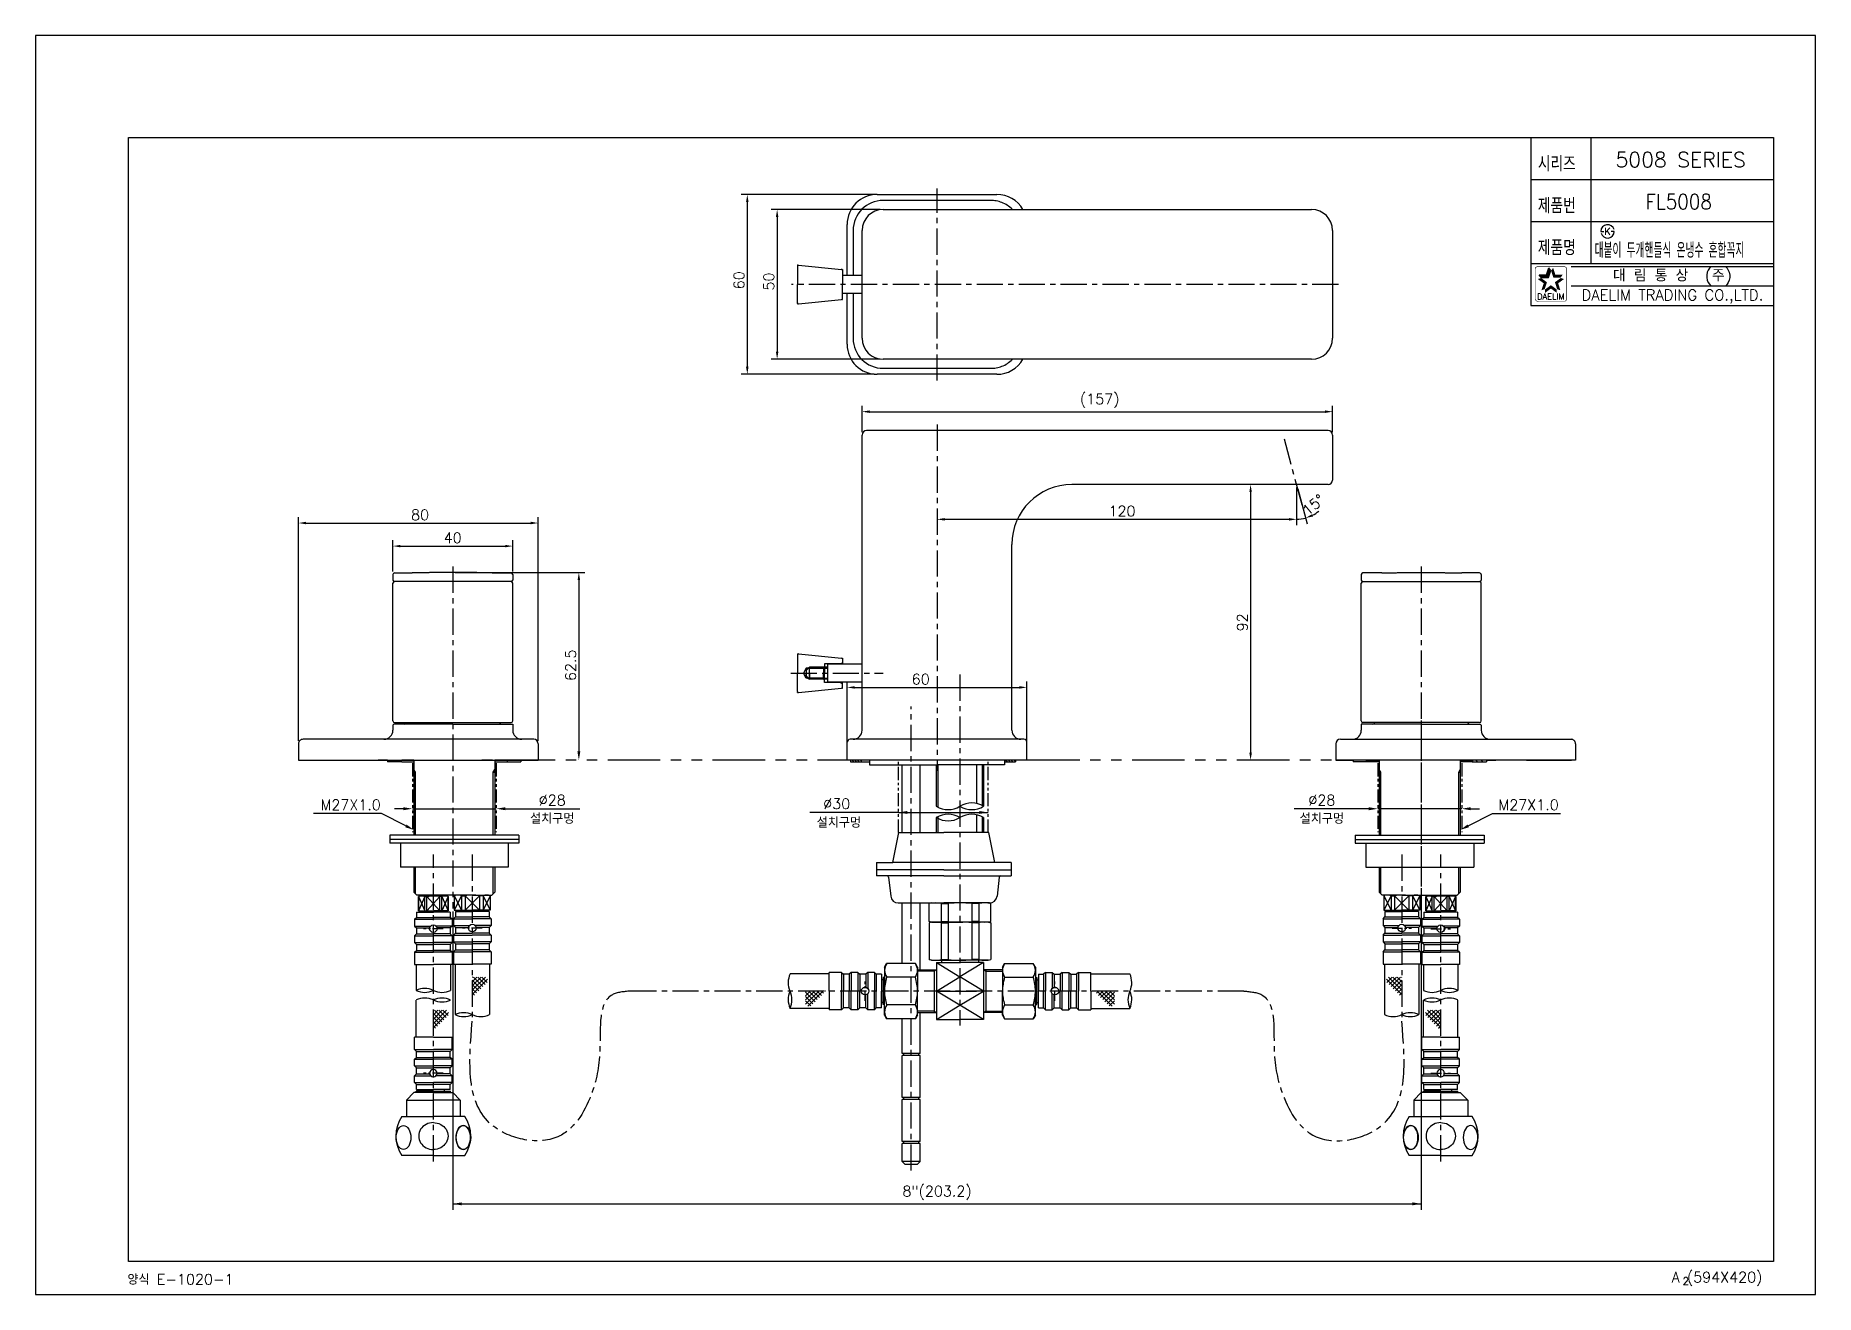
# Model space of a CAD drawing. Extents: x 2781 to 3375, y -6475 to -6055.
import ezdxf
from ezdxf.enums import TextEntityAlignment as Align

# ---------------------------------------------------------------- set-up
doc = ezdxf.new("R2010")
doc.units = 0
doc.header["$LTSCALE"] = 7
doc.header["$MEASUREMENT"] = 0
doc.linetypes.add('CENTER', pattern=[2, 1.25, -0.25, 0.25, -0.25])
doc.linetypes.add('PHANTOM2', pattern=[1.25, 0.625, -0.125, 0.125, -0.125, 0.125, -0.125])
doc.layers.get('0').update_dxf_attribs({"color": 2, "linetype": 'CONTINUOUS'})
for name, color, linetype in [('CEN', 1, 'CENTER'), ('CL', 1, 'CENTER'), ('D', 2, 'CONTINUOUS'), ('DIM', 2, 'CONTINUOUS'), ('DWG', 7, 'CONTINUOUS'), ('PH', 3, 'PHANTOM2')]:
    doc.layers.add(name, color=color, linetype=linetype)
doc.styles.add('GHS', font='ROMANS.shx', dxfattribs={"bigfont": 'GHS.shx'})
doc.styles.add('ROMANS', font='romans')

msp = doc.modelspace()

# ---------------------------------------------------------------- texts
at = {"color": 7, "style": 'GHS'}
msp.add_text('5008 SERIES', height=5, dxfattribs=at).set_placement((3329.97, -6095.96), align=Align.MIDDLE)
at = {"color": 7, "style": 'GHS', "width": 0.9}
msp.add_text('FL5008', height=5, dxfattribs=at).set_placement((3329.33, -6109.96), align=Align.MIDDLE)
at = {"style": 'GHS', "width": 0.5}
msp.add_text('대붙이 두개핸들식 온냉수 혼합꼭지', height=5, dxfattribs=at).set_placement((3301.25, -6128.66))
at = {"color": 7, "linetype": 'Continuous'}
for s, height, style, p in [('대 림 통 상  (주)', 4, 'GHS', (3327.21, -6134.84)), ('DAELIM TRADING CO.,LTD.', 3.6, 'ROMANS', (3327.21, -6141.61))]:
    msp.add_text(s, height=height, dxfattribs=dict(at, style=style)).set_placement(p, align=Align.MIDDLE)
at = {"color": 2, "linetype": 'Continuous', "style": 'ROMANS'}
msp.add_text('DAELIM', height=2, dxfattribs=at).set_placement((3286.68, -6142.6), align=Align.CENTER)
at = {"color": 7, "style": 'GHS'}
for s, height, p in [('A (594X420)', 3.5, (3326.97, -6470.51)), ('2', 2.5, (3330.62, -6471.34))]:
    msp.add_text(s, height=height, dxfattribs=at).set_placement(p)
at = {"color": 2, "char_height": 3.5, "attachment_point": 5, "rotation": 90, "style": 'GHS'}
for s, insert in [('\\A1;60', (3015.73, -6136.17)), ('\\A1;50', (3025.69, -6136.6)), ('92', (3183.7, -6250.31)), ('62.5', (2959.51, -6264.64))]:
    msp.add_mtext(s, dxfattribs=dict(at, insert=insert))
at = {"color": 2, "char_height": 3.5, "attachment_point": 5, "style": 'GHS'}
for s, insert in [('\\A1;(157)', (3136.1, -6176.34)), ('\\A1;80', (2909.26, -6214.41)), ('\\A1;40', (2920.15, -6222.11)), ('\\A1;60', (3076.36, -6269.26))]:
    msp.add_mtext(s, dxfattribs=dict(at, insert=insert))
at = {"layer": 'D', "style": 'GHS'}
for p in [(2896.16, -6312.92), (3289.28, -6312.92)]:
    msp.add_text('M27X1.0', height=3.5, dxfattribs=at).set_placement(p, align=Align.RIGHT)
at = {"layer": 'D', "color": 2, "char_height": 3.5, "attachment_point": 5, "style": 'GHS'}
for s, insert in [('\\A1;120', (3143.54, -6213.18)), ('%%C28', (2953.37, -6309.63)), ('%%C28', (3210.23, -6309.63)), ('설치구멍', (2953.37, -6315.77)), ('설치구멍', (3210.23, -6315.77))]:
    msp.add_mtext(s, dxfattribs=dict(at, insert=insert))
at = {"layer": 'D', "color": 2, "insert": (3207.39, -6211.15), "char_height": 3.5, "attachment_point": 5, "rotation": 39.23189, "style": 'GHS'}
msp.add_mtext('\\A1;15%%D', dxfattribs=at)
at = {"layer": 'DIM', "style": 'GHS', "width": 0.8}
for s, p in [('시리즈', (3282.29, -6099.8)), ('제품번', (3282.29, -6113.8)), ('제품명', (3282.29, -6127.8))]:
    msp.add_text(s, height=5, dxfattribs=at).set_placement(p)
at = {"layer": 'DIM', "style": 'GHS'}
msp.add_text('K', height=2.39, dxfattribs=at).set_placement((3305.58, -6119.85), align=Align.MIDDLE)
at = {"layer": 'DIM', "char_height": 3.5, "attachment_point": 5, "style": 'GHS'}
for s, insert in [('%%C30', (3048.33, -6310.83)), ('설치구멍', (3049.03, -6317.09)), ('\\A1;8"(203.2)', (3081.8, -6440.66))]:
    msp.add_mtext(s, dxfattribs=dict(at, insert=insert))
at = {"layer": 'DWG', "color": 7, "style": 'GHS'}
msp.add_text('양식 E-1020-1', height=3.5, dxfattribs=at).set_placement((2811.59, -6471.28))

# ---------------------------------------------------------------- blocks, each defined once
blk = doc.blocks.new('BORDER')
for p, q in [((1, 1), (0, 1)), ((0, 1), (0, 0)), ((1, 0), (1, 1)), ((0, 0), (1, 0))]:
    blk.add_line(p, q)
blk = doc.blocks.new('A$C2FF53CA2')
at = {"layer": 'DWG'}
for p, q in [((5.5, 13.5), (7.5, 23.5)), ((7.5, 23.5), (22.5, 23.5)), ((37.5, 23.5), (22.5, 23.5)), ((39.5, 13.5), (37.5, 23.5)), ((0, 13.5), (5.5, 13.5)), ((0, 13.5), (0, 11)), ((45, 13.5), (5.5, 13.5)), ((45, 13.5), (45, 11)), ((22.5, 11), (0, 11)), ((0, 11), (0, 9)), ((22.5, 9), (0, 9)), ((4.05, 8.56), (4.75, 2.22)), ((22.5, 11), (45, 11)), ((22.5, 9), (45, 9)), ((40.95, 8.56), (40.25, 2.22)), ((45, 11), (45, 9)), ((7.24, 0), (22.5, 0)), ((37.76, 0), (22.5, 0))]:
    blk.add_line(p, q, dxfattribs=at)
for centre, radius, start, end in [((3.55, 8.5), 0.5, 6.34019, 90), ((41.45, 8.5), 0.5, 90, 173.65981), ((7.24, 2.5), 2.5, 186.34019, 270), ((37.76, 2.5), 2.5, 270, 353.65981)]:
    blk.add_arc(centre, radius, start, end, dxfattribs=at)

# ---------------------------------------------------------------- linework, layer by layer
at = {"color": 4}
for p, q in [((2811.95, -6463.53), (2811.95, -6088.53)), ((2811.95, -6088.53), (3360.95, -6088.53)), ((3360.95, -6088.53), (3360.95, -6463.53)), ((3360.95, -6463.53), (2811.95, -6463.53))]:
    msp.add_line(p, q, dxfattribs=at)
at = {"color": 7}
for p, q in [((3279.95, -6088.53), (3279.95, -6144.53)), ((3299.95, -6088.53), (3299.95, -6130.53)), ((3279.95, -6102.53), (3360.95, -6102.53)), ((3279.95, -6116.53), (3360.95, -6116.53)), ((3279.95, -6130.53), (3360.95, -6130.53)), ((3279.95, -6144.53), (3360.95, -6144.53))]:
    msp.add_line(p, q, dxfattribs=at)
at = {"color": 2}
for p, q in [((3060.8, -6107.54), (3016.48, -6107.54)), ((3018.48, -6110.04), (3018.48, -6165.04)), ((3062.8, -6112.54), (3026.44, -6112.54)), ((3028.44, -6115.04), (3028.44, -6160.04)), ((3282.77, -6134.35), (3285.19, -6134.35)), ((3283.43, -6135.27), (3282.77, -6134.35)), ((3283.43, -6135.27), (3285.86, -6135.27)), ((3285.19, -6134.35), (3285.94, -6132.04)), ((3285.86, -6135.27), (3286.61, -6132.96)), ((3286.61, -6132.96), (3285.94, -6132.04)), ((3062.8, -6162.54), (3026.44, -6162.54)), ((3060.8, -6167.54), (3016.48, -6167.54)), ((3056.8, -6186.81), (3056.8, -6178.01)), ((3059.3, -6180.01), (3211.3, -6180.01)), ((3213.8, -6186.81), (3213.8, -6178.01)), ((3186.45, -6206.81), (3186.45, -6293.81)), ((2868.7, -6289.81), (2868.7, -6215.16)), ((2871.2, -6217.16), (2946.2, -6217.16)), ((2948.7, -6289.81), (2948.7, -6215.16)), ((2900.2, -6233.33), (2900.2, -6222.86)), ((2902.7, -6224.86), (2937.7, -6224.86)), ((2940.2, -6233.33), (2940.2, -6222.86)), ((2921, -6233.71), (2964.26, -6233.71)), ((2962.26, -6236.21), (2962.26, -6293.81)), ((3051.8, -6292.31), (3051.8, -6270.01)), ((3054.3, -6272.01), (3109.3, -6272.01)), ((3111.8, -6292.31), (3111.8, -6270.01)), ((2926.83, -6368.67), (2926.7, -6368.8)), ((2929.66, -6368.67), (2926.7, -6371.63)), ((2928.25, -6368.67), (2926.7, -6370.22)), ((2931.07, -6368.67), (2926.7, -6373.04)), ((2931.78, -6369.38), (2926.7, -6374.46)), ((2929.54, -6372.55), (2926.7, -6369.71)), ((2928.83, -6373.25), (2926.7, -6371.12)), ((2928.13, -6373.96), (2926.7, -6372.54)), ((2930.25, -6371.84), (2927.08, -6368.67)), ((2930.95, -6371.13), (2928.5, -6368.67)), ((2931.66, -6370.43), (2929.91, -6368.67)), ((3037.94, -6373.47), (3038.07, -6373.34)), ((3037.94, -6376.3), (3040.89, -6373.34)), ((3037.94, -6374.89), (3039.48, -6373.34)), ((3037.94, -6377.71), (3042.31, -6373.34)), ((3038.65, -6378.42), (3043.72, -6373.34)), ((3041.81, -6376.18), (3038.97, -6373.34)), ((3042.52, -6375.47), (3040.39, -6373.34)), ((3043.23, -6374.77), (3041.8, -6373.34)), ((3043.93, -6374.06), (3043.22, -6373.34)), ((3044.64, -6373.35), (3044.63, -6373.34)), ((3134.29, -6373.35), (3134.29, -6373.34)), ((3134.99, -6374.06), (3135.71, -6373.34)), ((3140.28, -6378.42), (3135.2, -6373.34)), ((3135.7, -6374.77), (3137.12, -6373.34)), ((3136.41, -6375.47), (3138.54, -6373.34)), ((3140.99, -6377.71), (3136.62, -6373.34)), ((3137.11, -6376.18), (3139.95, -6373.34)), ((3140.99, -6376.3), (3138.03, -6373.34)), ((3140.99, -6374.89), (3139.44, -6373.34)), ((3140.99, -6373.47), (3140.86, -6373.34)), ((3231.83, -6369.38), (3236.9, -6374.46)), ((3231.94, -6370.43), (3233.7, -6368.67)), ((3232.53, -6368.67), (3236.9, -6373.04)), ((3232.65, -6371.13), (3235.11, -6368.67)), ((3233.36, -6371.84), (3236.52, -6368.67)), ((3233.95, -6368.67), (3236.9, -6371.63)), ((3234.07, -6372.55), (3236.9, -6369.71)), ((3234.77, -6373.25), (3236.9, -6371.12)), ((3235.36, -6368.67), (3236.9, -6370.22)), ((3235.48, -6373.96), (3236.9, -6372.54)), ((3236.78, -6368.67), (3236.9, -6368.8)), ((2926.69, -6375.38), (2926.7, -6375.37)), ((2927.42, -6374.67), (2926.7, -6373.95)), ((2926.71, -6375.38), (2926.7, -6375.37)), ((3041.1, -6376.89), (3037.94, -6373.72)), ((3040.4, -6377.6), (3037.94, -6375.14)), ((3039.69, -6378.3), (3037.94, -6376.55)), ((3137.82, -6376.89), (3140.99, -6373.72)), ((3138.53, -6377.6), (3140.99, -6375.14)), ((3139.23, -6378.3), (3140.99, -6376.55)), ((3236.19, -6374.67), (3236.9, -6373.95)), ((3236.89, -6375.38), (3236.9, -6375.37)), ((3236.91, -6375.38), (3236.9, -6375.37)), ((2918.07, -6379.73), (2913.7, -6384.1)), ((2916.66, -6379.73), (2913.7, -6382.68)), ((2915.25, -6379.73), (2913.7, -6381.27)), ((2913.83, -6379.73), (2913.7, -6379.86)), ((2918.78, -6380.43), (2913.7, -6385.51)), ((2916.54, -6383.6), (2913.7, -6380.76)), ((2915.83, -6384.31), (2913.7, -6382.18)), ((2915.13, -6385.01), (2913.7, -6383.59)), ((2914.42, -6385.72), (2913.7, -6385.01)), ((2917.25, -6382.89), (2914.08, -6379.73)), ((2917.95, -6382.19), (2915.5, -6379.73)), ((2918.66, -6381.48), (2916.91, -6379.73)), ((3244.83, -6380.43), (3249.9, -6385.51)), ((3244.94, -6381.48), (3246.7, -6379.73)), ((3245.53, -6379.73), (3249.9, -6384.1)), ((3245.65, -6382.19), (3248.11, -6379.73)), ((3246.36, -6382.89), (3249.52, -6379.73)), ((3246.95, -6379.73), (3249.9, -6382.68)), ((3247.07, -6383.6), (3249.9, -6380.76)), ((3247.77, -6384.31), (3249.9, -6382.18)), ((3248.36, -6379.73), (3249.9, -6381.27)), ((3248.48, -6385.01), (3249.9, -6383.59)), ((3249.19, -6385.72), (3249.9, -6385.01)), ((3249.78, -6379.73), (3249.9, -6379.86)), ((2913.71, -6386.43), (2913.7, -6386.42)), ((3249.89, -6386.43), (3249.9, -6386.42))]:
    msp.add_line(p, q, dxfattribs=at)
at = {"color": 7, "linetype": 'Continuous'}
for p, q in [((3061.8, -6107.54), (3101.8, -6107.54)), ((3099.8, -6109.54), (3063.8, -6109.54)), ((3051.8, -6134.54), (3051.8, -6117.54)), ((3063.8, -6112.54), (3206.8, -6112.54)), ((3053.8, -6119.54), (3053.8, -6134.54)), ((3056.8, -6155.54), (3056.8, -6119.54)), ((3213.8, -6119.54), (3213.8, -6155.54)), ((3051.8, -6157.54), (3051.8, -6140.54)), ((3053.8, -6140.54), (3053.8, -6155.54)), ((3206.8, -6162.54), (3063.8, -6162.54)), ((3063.8, -6165.54), (3099.8, -6165.54)), ((3101.8, -6167.54), (3061.8, -6167.54)), ((3056.8, -6286.31), (3056.8, -6187.81)), ((3212.3, -6186.31), (3058.3, -6186.31)), ((3213.8, -6187.81), (3213.8, -6202.81)), ((3212.3, -6204.31), (3126.8, -6204.31)), ((3106.8, -6286.31), (3106.8, -6224.31)), ((2900.2, -6234.33), (2900.2, -6236.21)), ((2939.7, -6236.71), (2900.7, -6236.71)), ((2940.2, -6234.33), (2940.2, -6236.21)), ((3223.4, -6234.33), (3223.4, -6236.21)), ((3223.9, -6236.71), (3262.9, -6236.71)), ((3263.4, -6234.33), (3263.4, -6236.21)), ((2900.2, -6283.21), (2900.2, -6237.21)), ((2940.2, -6283.21), (2940.2, -6237.21)), ((3223.4, -6283.21), (3223.4, -6237.21)), ((3263.4, -6283.21), (3263.4, -6237.21)), ((2900.7, -6283.71), (2920.2, -6283.71)), ((2920.2, -6283.71), (2939.7, -6283.71)), ((2920.2, -6284.31), (2940.2, -6284.31)), ((2940.2, -6284.31), (2940.2, -6286.31)), ((3243.4, -6284.31), (3223.4, -6284.31)), ((3223.4, -6284.31), (3223.4, -6286.31)), ((3243.4, -6283.71), (3223.9, -6283.71)), ((3262.9, -6283.71), (3243.4, -6283.71)), ((2947.2, -6289.31), (2870.2, -6289.31)), ((3051.8, -6296.31), (3051.8, -6290.31)), ((3110.8, -6289.31), (3052.8, -6289.31)), ((3111.8, -6296.31), (3111.8, -6290.31)), ((3216.4, -6289.31), (3293.4, -6289.31)), ((2868.7, -6290.81), (2868.7, -6296.31)), ((2868.7, -6296.31), (2948.7, -6296.31)), ((2898.45, -6296.31), (2895.3, -6296.31)), ((2902.95, -6296.81), (2902.95, -6296.31)), ((2907.2, -6296.31), (2903.2, -6296.31)), ((2907.2, -6296.31), (2907.2, -6321.31)), ((2938.2, -6296.31), (2934.2, -6296.31)), ((2934.2, -6296.31), (2934.2, -6321.31)), ((2938.45, -6296.81), (2938.45, -6296.31)), ((2945, -6296.31), (2942.95, -6296.31)), ((2948.7, -6290.81), (2948.7, -6296.31)), ((3111.8, -6296.31), (3051.8, -6296.31)), ((3052.96, -6296.31), (3052.96, -6296.81)), ((3056.46, -6296.31), (3056.46, -6296.81)), ((3104.46, -6296.31), (3104.46, -6296.81)), ((3107.96, -6296.31), (3107.96, -6296.81)), ((3214.9, -6290.81), (3214.9, -6296.31)), ((3294.9, -6296.31), (3214.9, -6296.31)), ((3214.9, -6296.31), (3220.65, -6296.31)), ((3218.6, -6296.31), (3220.65, -6296.31)), ((3225.15, -6296.81), (3225.15, -6296.31)), ((3225.4, -6296.31), (3229.4, -6296.31)), ((3229.4, -6296.31), (3229.4, -6321.31)), ((3256.4, -6296.31), (3260.4, -6296.31)), ((3256.4, -6296.31), (3256.4, -6321.31)), ((3260.65, -6296.81), (3260.65, -6296.31)), ((3265.15, -6296.31), (3268.3, -6296.31)), ((3294.9, -6290.81), (3294.9, -6296.31)), ((2903.2, -6296.81), (2898.45, -6296.81)), ((2903.15, -6296.81), (2907.2, -6296.81)), ((2906.7, -6300.31), (2906.7, -6300.31)), ((2934.2, -6296.81), (2942.95, -6296.81)), ((2934.7, -6300.31), (2934.7, -6300.31)), ((3052.96, -6296.81), (3059.3, -6296.81)), ((3104.3, -6296.81), (3107.96, -6296.81)), ((3229.4, -6296.81), (3220.65, -6296.81)), ((3228.9, -6300.31), (3228.9, -6300.31)), ((3260.46, -6296.81), (3256.4, -6296.81)), ((3256.9, -6300.31), (3256.9, -6300.31)), ((3260.4, -6296.81), (3265.15, -6296.81)), ((2899.2, -6321.31), (2899.2, -6324.01)), ((2942.2, -6321.31), (2899.2, -6321.31)), ((2942.2, -6322.81), (2899.2, -6322.81)), ((2942.2, -6324.01), (2899.2, -6324.01)), ((2942.2, -6321.31), (2942.2, -6324.01)), ((3221.4, -6321.31), (3264.4, -6321.31)), ((3221.4, -6321.31), (3221.4, -6324.01)), ((3221.4, -6322.81), (3264.4, -6322.81)), ((3221.4, -6324.01), (3264.4, -6324.01)), ((3264.4, -6321.31), (3264.4, -6324.01)), ((2938.7, -6332.01), (2902.7, -6332.01)), ((2907.2, -6332.01), (2907.2, -6340.31)), ((2934.2, -6332.01), (2934.2, -6340.31)), ((3224.9, -6332.01), (3260.9, -6332.01)), ((3229.4, -6332.01), (3229.4, -6340.31)), ((3256.4, -6332.01), (3256.4, -6340.31)), ((2908.2, -6341.31), (2907.2, -6340.31)), ((2908.72, -6341.8), (2908.7, -6341.8)), ((2908.72, -6346.51), (2908.72, -6341.8)), ((2910.9, -6341.8), (2911.52, -6341.8)), ((2910.9, -6346.51), (2910.9, -6341.8)), ((2911.52, -6346.51), (2911.52, -6341.8)), ((2915.88, -6346.51), (2915.88, -6341.8)), ((2916.51, -6341.8), (2915.88, -6341.8)), ((2916.51, -6346.51), (2916.51, -6341.8)), ((2918.69, -6346.51), (2918.69, -6341.8)), ((2918.69, -6341.8), (2918.7, -6341.8)), ((2932.1, -6341.31), (2933.2, -6341.31)), ((2933.2, -6341.31), (2934.2, -6340.31)), ((3230.4, -6341.31), (3229.4, -6340.31)), ((3231.5, -6341.31), (3230.4, -6341.31)), ((3244.92, -6341.8), (3244.9, -6341.8)), ((3244.92, -6346.51), (3244.92, -6341.8)), ((3247.1, -6346.51), (3247.1, -6341.8)), ((3247.1, -6341.8), (3247.72, -6341.8)), ((3247.72, -6346.51), (3247.72, -6341.8)), ((3252.71, -6341.8), (3252.08, -6341.8)), ((3252.08, -6346.51), (3252.08, -6341.8)), ((3252.71, -6346.51), (3252.71, -6341.8)), ((3254.89, -6341.8), (3254.9, -6341.8)), ((3254.89, -6346.51), (3254.89, -6341.8)), ((3255.4, -6341.31), (3256.4, -6340.31))]:
    msp.add_line(p, q, dxfattribs=at)
at = {"color": 2, "linetype": 'Continuous'}
for p, q in [((3293.45, -6131.53), (3360.95, -6131.53)), ((3293.45, -6138.03), (3360.95, -6138.03))]:
    msp.add_line(p, q, dxfattribs=at)
at = {"color": 0, "ltscale": 0.2}
for p, q in [((2900.5, -6284.31), (2900.2, -6284.61)), ((2920.2, -6284.31), (2900.5, -6284.31)), ((2904.6, -6283.71), (2904.6, -6283.81)), ((3243.4, -6284.31), (3263.1, -6284.31)), ((3259, -6283.71), (3259, -6283.81)), ((3263.1, -6284.31), (3263.4, -6284.61)), ((2900.2, -6284.61), (2900.2, -6286.31)), ((3263.4, -6284.61), (3263.4, -6286.31))]:
    msp.add_line(p, q, dxfattribs=at)
for p, q in [((3054.07, -6296.81), (3053.57, -6296.31)), ((3054.96, -6296.81), (3054.46, -6296.31)), ((3055.84, -6296.81), (3055.34, -6296.31)), ((3056.46, -6296.55), (3056.22, -6296.31)), ((3105.34, -6296.81), (3104.84, -6296.31)), ((3104.84, -6296.31), (3104.84, -6296.31)), ((3106.22, -6296.81), (3105.72, -6296.31)), ((3105.72, -6296.31), (3105.72, -6296.31)), ((3107.1, -6296.81), (3106.6, -6296.31)), ((3106.6, -6296.31), (3106.6, -6296.31)), ((3107.49, -6296.31), (3107.49, -6296.31)), ((3107.96, -6296.78), (3107.49, -6296.31)), ((3053.19, -6296.81), (3052.96, -6296.58))]:
    msp.add_line(p, q)
at = {"color": 2, "linetype": 'Continuous', "const_width": 0.2}
for points in [[(3281.43, -6132.4, -0.414214), (3282.18, -6131.65)], [(3281.43, -6142.4), (3281.43, -6132.4, -1)], [(3282.18, -6131.65), (3291.18, -6131.65, -0.414214), (3291.93, -6132.4, 0.043396)], [(3291.93, -6132.4), (3291.93, -6142.4, -0.414214), (3291.18, -6143.15)], [(3291.18, -6143.15), (3282.43, -6143.15, -0.414214), (3281.43, -6142.4, 0.672398)]]:
    msp.add_lwpolyline(points, format="xyb", dxfattribs=at)
at = {"color": 7, "linetype": 'Continuous'}
for points in [[(2902.7, -6324.01), (2902.7, -6332.01)], [(2938.7, -6324.01), (2938.7, -6332.01)], [(3224.9, -6324.01), (3224.9, -6332.01)], [(3260.9, -6324.01), (3260.9, -6332.01)]]:
    msp.add_lwpolyline(points, dxfattribs=at)
for centre, radius, start, end in [((3061.8, -6117.54), 10, 90, 180), ((3063.8, -6119.54), 10, 90, 180), ((3101.8, -6117.54), 10, 30.0011, 90), ((3063.8, -6119.54), 7, 90, 180), ((3206.8, -6119.54), 7, 0, 90), ((3061.8, -6157.54), 10, 180, 270), ((3063.8, -6155.54), 10, 180, 270), ((3063.8, -6155.54), 7, 180, 270), ((3206.8, -6155.54), 7, 270, 0), ((3101.8, -6157.54), 10, 270, 329.99889), ((3058.3, -6187.81), 1.5, 90, 180), ((3212.3, -6187.81), 1.5, 0, 90), ((3126.8, -6224.31), 20, 90, 180), ((3212.3, -6202.81), 1.5, 270, 0), ((2900.75, -6234.35), 0.544, 87.3571, 178.11458), ((2900.7, -6236.21), 0.5, 180, 270), ((2900.7, -6237.21), 0.5, 90, 180), ((2939.7, -6236.21), 0.5, 270, 0), ((2939.7, -6237.21), 0.5, 0, 90), ((2939.7, -6234.33), 0.5, 360, 89.36957), ((3223.9, -6234.33), 0.5, 90.63043, 180), ((3223.9, -6236.21), 0.5, 180, 270), ((3223.9, -6237.21), 0.5, 90, 180), ((3262.86, -6234.35), 0.544, 1.88542, 92.6429), ((3262.9, -6236.21), 0.5, 270, 0), ((3262.9, -6237.21), 0.5, 0, 90), ((2900.7, -6283.21), 0.5, 180, 270), ((2939.7, -6283.21), 0.5, 270, 0), ((3223.9, -6283.21), 0.5, 180, 270), ((3262.9, -6283.21), 0.5, 270, 0), ((2870.2, -6290.81), 1.5, 89.9997, 180), ((2943.2, -6286.31), 3, 180, 269.9997), ((2947.2, -6290.81), 1.5, 0, 89.9997), ((3052.8, -6290.31), 1, 90, 180), ((3053.8, -6286.31), 3, 270, 0), ((3109.8, -6286.31), 3, 180, 270), ((3110.8, -6290.31), 1, 0, 90), ((3216.4, -6290.81), 1.5, 90.0003, 180), ((3220.4, -6286.31), 3, 270.0003, 0), ((3293.4, -6290.81), 1.5, 0, 90.0003)]:
    msp.add_arc(centre, radius, start, end, dxfattribs=at)
at = {"color": 0, "ltscale": 0.2}
for centre, radius, start, end in [((2904.1, -6283.81), 0.5, 270, 0), ((3259.5, -6283.81), 0.5, 180, 270), ((2897.2, -6286.31), 3, 269.9997, 0), ((3266.4, -6286.31), 3, 180, 270.0003)]:
    msp.add_arc(centre, radius, start, end, dxfattribs=at)
at = {"color": 2, "linetype": 'Continuous'}
for centre, radius, start, end in [((3038.89, -6370.49), 6.77, 154.67098, 204.89297), ((3140.03, -6370.49), 6.77, 335.10703, 25.32902), ((2910.83, -6379.16), 6.69, 64.5641, 115.4359), ((2910.83, -6367.07), 6.69, 244.5641, 295.4359), ((2916.58, -6367.07), 6.69, 244.5641, 295.4359), ((3038.89, -6376.2), 6.77, 155.10703, 205.32902), ((3026.61, -6376.24), 6.78, 335.14308, 25.29298), ((3152.31, -6376.24), 6.78, 154.70702, 204.85692), ((3140.03, -6376.2), 6.77, 334.67098, 24.89297), ((3247.03, -6367.07), 6.69, 244.5641, 295.4359), ((3252.78, -6379.16), 6.69, 64.5641, 115.4359), ((3252.78, -6367.07), 6.69, 244.5641, 295.4359), ((2910.83, -6382.34), 6.69, 64.5641, 115.4359), ((2916.56, -6382.25), 6.6, 63.96179, 115.60216), ((2916.6, -6370.16), 6.79, 244.73142, 294.83253), ((3247.05, -6382.25), 6.6, 64.39784, 116.03821), ((3247, -6370.16), 6.79, 245.16747, 295.26858), ((3252.78, -6382.34), 6.69, 64.5641, 115.4359), ((2923.8, -6387.33), 6.78, 64.70702, 114.85692), ((2923.85, -6375.05), 6.77, 244.67098, 294.89297), ((2929.55, -6375.05), 6.77, 245.10703, 295.32902), ((3234.05, -6375.05), 6.77, 244.67098, 294.89297), ((3239.8, -6387.33), 6.78, 65.14308, 115.29298), ((3239.75, -6375.05), 6.77, 245.10703, 295.32902)]:
    msp.add_arc(centre, radius, start, end, dxfattribs=at)
at = {"color": 7, "linetype": 'Continuous'}
for points in [[(3106.94, -6112.54), (3106.89, -6112.49), (3105.27, -6111.17), (3103.44, -6110.23), (3101.57, -6109.7), (3099.8, -6109.54)], [(3099.8, -6165.54), (3101.57, -6165.39), (3103.44, -6164.86), (3105.27, -6163.92), (3106.89, -6162.59), (3106.94, -6162.55)], [(2908.72, -6341.8), (2908.99, -6341.67), (2909.27, -6341.58), (2909.54, -6341.53), (2909.81, -6341.51)], [(2909.81, -6341.51), (2910.08, -6341.53), (2910.35, -6341.58), (2910.62, -6341.67), (2910.9, -6341.8)], [(2911.52, -6341.8), (2912.08, -6341.67), (2912.62, -6341.58), (2913.16, -6341.53), (2913.7, -6341.51)], [(2915.88, -6341.8), (2915.32, -6341.67), (2914.78, -6341.58), (2914.24, -6341.53), (2913.7, -6341.51)], [(2917.6, -6341.51), (2917.33, -6341.53), (2917.06, -6341.58), (2916.79, -6341.67), (2916.51, -6341.8)], [(2918.69, -6341.8), (2918.41, -6341.67), (2918.14, -6341.58), (2917.87, -6341.53), (2917.6, -6341.51)], [(3244.92, -6341.8), (3245.19, -6341.67), (3245.47, -6341.58), (3245.74, -6341.53), (3246.01, -6341.51)], [(3246.01, -6341.51), (3246.28, -6341.53), (3246.55, -6341.58), (3246.82, -6341.67), (3247.1, -6341.8)], [(3247.72, -6341.8), (3248.28, -6341.67), (3248.82, -6341.58), (3249.36, -6341.53), (3249.9, -6341.51)], [(3252.08, -6341.8), (3251.52, -6341.67), (3250.98, -6341.58), (3250.44, -6341.53), (3249.9, -6341.51)], [(3253.8, -6341.51), (3253.53, -6341.53), (3253.26, -6341.58), (3252.99, -6341.67), (3252.71, -6341.8)], [(3254.89, -6341.8), (3254.61, -6341.67), (3254.34, -6341.58), (3254.07, -6341.53), (3253.8, -6341.51)]]:
    msp.add_spline(points, degree=3, dxfattribs=at)
for points, knots in [([(2900.71, -6233.81), (2901.52, -6233.8), (2903.49, -6233.78), (2905.46, -6233.76), (2906.62, -6233.75)], [2.500604, 2.500604, 2.500604, 2.500604, 4.915523, 8.410147, 8.410147, 8.410147, 8.410147]), ([(2933.37, -6233.75), (2933.2, -6233.75), (2932.83, -6233.75), (2932.29, -6233.75), (2931.74, -6233.74), (2931.19, -6233.74), (2930.64, -6233.74), (2930.09, -6233.73), (2929.54, -6233.73), (2928.99, -6233.73), (2928.45, -6233.73), (2927.9, -6233.72), (2927.35, -6233.72), (2926.8, -6233.72), (2926.25, -6233.72), (2925.7, -6233.72), (2925.15, -6233.72), (2924.61, -6233.71), (2924.06, -6233.71), (2923.51, -6233.71), (2922.96, -6233.71), (2922.41, -6233.71), (2921.86, -6233.71), (2921.31, -6233.71), (2920.76, -6233.71), (2920.22, -6233.71), (2919.68, -6233.71), (2919.14, -6233.71), (2918.61, -6233.71), (2918.07, -6233.71), (2917.54, -6233.71), (2917, -6233.71), (2916.46, -6233.71), (2915.93, -6233.71), (2915.39, -6233.72), (2914.86, -6233.72), (2914.32, -6233.72), (2913.78, -6233.72), (2913.25, -6233.72), (2912.71, -6233.72), (2912.18, -6233.73), (2911.64, -6233.73), (2911.11, -6233.73), (2910.57, -6233.73), (2910.04, -6233.74), (2909.5, -6233.74), (2908.97, -6233.74), (2908.43, -6233.74), (2907.89, -6233.75), (2907.36, -6233.75), (2906.93, -6233.75), (2906.69, -6233.75), (2906.62, -6233.76)], [0, 0, 0, 0, 0.537996, 1.08855, 1.634241, 2.186303, 2.732273, 3.282726, 3.831733, 4.381856, 4.929391, 5.476963, 6.026602, 6.577164, 7.123623, 7.673471, 8.222997, 8.768812, 9.316903, 9.868096, 10.418231, 10.964307, 11.515741, 12.064402, 12.613989, 13.160588, 13.697628, 14.229964, 14.768566, 15.304797, 15.838103, 16.373825, 16.911529, 17.447192, 17.983317, 18.518729, 19.055335, 19.589862, 20.124489, 20.662607, 21.197817, 21.731697, 22.270145, 22.80518, 23.339184, 23.873151, 24.409199, 24.94716, 25.48395, 26.015913, 26.554986, 26.755016, 26.755016, 26.755016, 26.755016]), ([(2933.37, -6233.75), (2934.56, -6233.76), (2936.17, -6233.77), (2937.79, -6233.79), (2938.22, -6233.79)], [0, 0, 0, 0, 3.54781, 4.847518, 4.847518, 4.847518, 4.847518]), ([(3230.23, -6233.75), (3229.05, -6233.76), (3227.43, -6233.77), (3225.82, -6233.79), (3225.38, -6233.79)], [0, 0, 0, 0, 3.54781, 4.847518, 4.847518, 4.847518, 4.847518]), ([(3230.23, -6233.75), (3230.41, -6233.75), (3230.77, -6233.75), (3231.32, -6233.75), (3231.87, -6233.74), (3232.42, -6233.74), (3232.96, -6233.74), (3233.51, -6233.73), (3234.06, -6233.73), (3234.61, -6233.73), (3235.16, -6233.73), (3235.71, -6233.72), (3236.26, -6233.72), (3236.81, -6233.72), (3237.36, -6233.72), (3237.9, -6233.72), (3238.45, -6233.72), (3239, -6233.71), (3239.55, -6233.71), (3240.1, -6233.71), (3240.65, -6233.71), (3241.2, -6233.71), (3241.75, -6233.71), (3242.3, -6233.71), (3242.84, -6233.71), (3243.39, -6233.71), (3243.93, -6233.71), (3244.46, -6233.71), (3245, -6233.71), (3245.53, -6233.71), (3246.07, -6233.71), (3246.61, -6233.71), (3247.14, -6233.71), (3247.68, -6233.71), (3248.21, -6233.72), (3248.75, -6233.72), (3249.29, -6233.72), (3249.82, -6233.72), (3250.36, -6233.72), (3250.89, -6233.72), (3251.43, -6233.73), (3251.96, -6233.73), (3252.5, -6233.73), (3253.04, -6233.73), (3253.57, -6233.74), (3254.1, -6233.74), (3254.64, -6233.74), (3255.18, -6233.74), (3255.71, -6233.75), (3256.25, -6233.75), (3256.67, -6233.75), (3256.92, -6233.75), (3256.99, -6233.76)], [0, 0, 0, 0, 0.537996, 1.08855, 1.634241, 2.186303, 2.732273, 3.282726, 3.831733, 4.381856, 4.929391, 5.476963, 6.026602, 6.577164, 7.123623, 7.673471, 8.222997, 8.768812, 9.316903, 9.868096, 10.418231, 10.964307, 11.515741, 12.064402, 12.613989, 13.160588, 13.697628, 14.229964, 14.768566, 15.304797, 15.838103, 16.373825, 16.911529, 17.447192, 17.983317, 18.518729, 19.055335, 19.589862, 20.124489, 20.662607, 21.197817, 21.731697, 22.270145, 22.80518, 23.339184, 23.873151, 24.409199, 24.94716, 25.48395, 26.015913, 26.554986, 26.755016, 26.755016, 26.755016, 26.755016]), ([(3262.9, -6233.81), (3262.09, -6233.8), (3260.12, -6233.78), (3258.15, -6233.76), (3256.99, -6233.75)], [2.500604, 2.500604, 2.500604, 2.500604, 4.915523, 8.410147, 8.410147, 8.410147, 8.410147])]:
    msp.add_open_spline(points, degree=3, knots=knots, dxfattribs=at)
for points in [[(2938.22, -6233.79), (2938.72, -6233.8), (2939.21, -6233.82), (2939.71, -6233.83)], [(3225.38, -6233.79), (3224.89, -6233.8), (3224.39, -6233.82), (3223.9, -6233.83)]]:
    msp.add_open_spline(points, degree=3, dxfattribs=at)
at = {"color": 2}
for points in [[(3018.06, -6110.04), (3018.89, -6110.04), (3018.48, -6107.54)], [(3028.02, -6115.04), (3028.85, -6115.04), (3028.44, -6112.54)], [(3284.27, -6137.18), (3285.35, -6136.83), (3282.31, -6135.76), (3283.39, -6135.41)], [(3282.77, -6134.35), (3283.43, -6135.27), (3285.19, -6134.35), (3285.86, -6135.27)], [(3285.19, -6134.35), (3285.86, -6135.27), (3285.94, -6132.04), (3286.61, -6132.96)], [(3287.42, -6132.04), (3286.75, -6132.96), (3288.17, -6134.35), (3287.5, -6135.27)], [(3288.17, -6134.35), (3287.5, -6135.27), (3290.59, -6134.35), (3289.93, -6135.27)], [(3291.05, -6135.76), (3289.97, -6135.41), (3289.09, -6137.18), (3288.01, -6136.83)], [(3283.52, -6139.49), (3284.6, -6139.14), (3284.27, -6137.18), (3285.35, -6136.83)], [(3286.68, -6138.93), (3286.68, -6137.8), (3284.72, -6140.36), (3284.72, -6139.23)], [(3288.64, -6140.36), (3288.64, -6139.23), (3286.68, -6138.93), (3286.68, -6137.8)], [(3289.09, -6137.18), (3288.01, -6136.83), (3289.84, -6139.49), (3288.76, -6139.14)], [(3018.06, -6165.04), (3018.89, -6165.04), (3018.48, -6167.54)], [(3028.02, -6160.04), (3028.85, -6160.04), (3028.44, -6162.54)], [(3059.3, -6179.59), (3059.3, -6180.43), (3056.8, -6180.01)], [(3211.3, -6179.59), (3211.3, -6180.43), (3213.8, -6180.01)], [(3186.04, -6206.81), (3186.87, -6206.81), (3186.45, -6204.31)], [(2871.2, -6216.74), (2871.2, -6217.58), (2868.7, -6217.16)], [(2946.2, -6216.74), (2946.2, -6217.58), (2948.7, -6217.16)], [(2902.7, -6224.45), (2902.7, -6225.28), (2900.2, -6224.86)], [(2937.7, -6224.45), (2937.7, -6225.28), (2940.2, -6224.86)], [(2961.85, -6236.21), (2962.68, -6236.21), (2962.26, -6233.71)], [(3054.3, -6271.59), (3054.3, -6272.43), (3051.8, -6272.01)], [(3109.3, -6271.59), (3109.3, -6272.43), (3111.8, -6272.01)], [(3186.04, -6293.81), (3186.87, -6293.81), (3186.45, -6296.31)]]:
    msp.add_solid(points, dxfattribs=at)
at = {"layer": 'CEN'}
for p, q in [((3081.8, -6169.63), (3081.8, -6105.54)), ((3215.8, -6137.54), (3033.21, -6137.54)), ((3081.8, -6184.31), (3081.8, -6299.81)), ((3203.63, -6211.13), (3197.41, -6187.92))]:
    msp.add_line(p, q, dxfattribs=at)
at = {"layer": 'CL', "color": 1}
for p, q in [((2920.2, -6231.71), (2920.2, -6345.75)), ((3243.4, -6231.71), (3243.4, -6345.75))]:
    msp.add_line(p, q, dxfattribs=at)
at = {"layer": 'CL'}
for p, q in [((3032.98, -6267.26), (3063.84, -6267.26)), ((3089.46, -6267.74), (3089.46, -6384.83)), ((3073.21, -6433.23), (3073.21, -6278.43)), ((3184.23, -6373.34), (2979.38, -6373.34))]:
    msp.add_line(p, q, dxfattribs=at)
at = {"layer": 'CL', "linetype": 'CENTER'}
for p, q in [((3243.4, -6283.03), (3243.4, -6383.35)), ((2913.7, -6430.21), (2913.7, -6327.81)), ((2926.7, -6327.81), (2926.7, -6383.35)), ((3236.9, -6327.81), (3236.9, -6383.35)), ((3249.9, -6430.21), (3249.9, -6327.81))]:
    msp.add_line(p, q, dxfattribs=at)
at = {"layer": 'CL', "ltscale": 0.4}
for p, q in [((2916.95, -6352.51), (2910.45, -6352.51)), ((2929.95, -6352.31), (2923.45, -6352.31)), ((3233.65, -6352.31), (3240.15, -6352.31)), ((3246.65, -6352.51), (3253.15, -6352.51)), ((3057.78, -6376.59), (3057.78, -6370.09)), ((3121.15, -6376.59), (3121.15, -6370.09)), ((2916.95, -6400.71), (2910.45, -6400.71)), ((3246.65, -6400.71), (3253.15, -6400.71))]:
    msp.add_line(p, q, dxfattribs=at)
at = {"layer": 'CL', "color": 1}
for points in [[(2979.38, -6373.34), (2973.45, -6374.55), (2969.3, -6392.3), (2966.71, -6406.99), (2955.92, -6421.63), (2933.37, -6418.13), (2926.7, -6383.35)], [(3184.23, -6373.34), (3190.15, -6374.55), (3194.3, -6392.3), (3196.89, -6406.99), (3207.68, -6421.63), (3230.23, -6418.13), (3236.9, -6383.35)]]:
    msp.add_spline(points, degree=3, dxfattribs=at)
at = {"layer": 'D', "color": 2}
for p, q in [((3201.8, -6205.31), (3201.8, -6217.93)), ((3202.2, -6205.77), (3205.32, -6217.43)), ((3084.3, -6215.93), (3199.3, -6215.93)), ((3038.61, -6265.61), (3039.21, -6265.26)), ((3044.07, -6265.26), (3039.21, -6265.26)), ((3038.61, -6268.91), (3039.21, -6269.26)), ((3044.07, -6269.26), (3039.21, -6269.26)), ((3278.49, -6296.31), (3293.56, -6296.31)), ((2903.7, -6312.49), (2900.7, -6312.49)), ((2906.7, -6312.49), (2934.7, -6312.49)), ((2937.7, -6312.49), (2962.56, -6312.49)), ((3225.9, -6312.49), (3201.04, -6312.49)), ((3256.9, -6312.49), (3228.9, -6312.49)), ((3259.9, -6312.49), (3262.9, -6312.49))]:
    msp.add_line(p, q, dxfattribs=at)
at = {"layer": 'D'}
for p, q in [((2899.61, -6296.81), (2900.11, -6296.31)), ((2901.38, -6296.81), (2901.88, -6296.31)), ((3262.22, -6296.81), (3261.72, -6296.31)), ((3263.99, -6296.81), (3263.49, -6296.31)), ((2907.7, -6300.31), (2907.2, -6299.44)), ((2907.7, -6321.31), (2907.7, -6300.31)), ((2933.7, -6300.31), (2934.2, -6299.44)), ((2933.7, -6321.31), (2933.7, -6300.31)), ((3229.9, -6300.31), (3229.4, -6299.44)), ((3229.9, -6321.31), (3229.9, -6300.31)), ((3255.9, -6300.31), (3256.4, -6299.44)), ((3255.9, -6321.31), (3255.9, -6300.31)), ((2896.42, -6314.11), (2873.69, -6314.11)), ((2904.53, -6318.21), (2896.42, -6314.11)), ((3259.08, -6318.21), (3267.18, -6314.11)), ((3267.18, -6314.11), (3289.91, -6314.11)), ((2907.7, -6340.81), (2907.7, -6332.01)), ((2933.7, -6340.81), (2933.7, -6332.01)), ((3229.9, -6340.81), (3229.9, -6332.01)), ((3255.9, -6340.81), (3255.9, -6332.01)), ((2910.9, -6341.8), (2908.72, -6346.51)), ((2908.72, -6341.8), (2910.9, -6346.51)), ((2915.88, -6346.51), (2911.52, -6341.8)), ((2915.88, -6341.8), (2911.52, -6346.51)), ((2918.69, -6341.8), (2916.51, -6346.51)), ((2916.51, -6341.8), (2918.69, -6346.51)), ((2923.14, -6341.51), (2920.7, -6346.31)), ((2920.7, -6341.54), (2923.14, -6346.31)), ((2929.1, -6341.51), (2924.31, -6346.31)), ((2929.1, -6346.31), (2924.31, -6341.51)), ((2930.27, -6341.51), (2932.7, -6346.31)), ((2932.7, -6341.54), (2930.27, -6346.31)), ((3233.34, -6341.51), (3230.9, -6346.31)), ((3230.9, -6341.54), (3233.34, -6346.31)), ((3234.51, -6341.51), (3239.3, -6346.31)), ((3234.51, -6346.31), (3239.3, -6341.51)), ((3240.47, -6341.51), (3242.9, -6346.31)), ((3242.9, -6341.54), (3240.47, -6346.31)), ((3244.92, -6341.8), (3247.1, -6346.51)), ((3247.1, -6341.8), (3244.92, -6346.51)), ((3247.72, -6346.51), (3252.08, -6341.8)), ((3247.72, -6341.8), (3252.08, -6346.51)), ((3252.71, -6341.8), (3254.89, -6346.51)), ((3254.89, -6341.8), (3252.71, -6346.51))]:
    msp.add_line(p, q, dxfattribs=at)
at = {"layer": 'D', "color": 7}
for p, q in [((3063.78, -6368.84), (3063.78, -6373.34)), ((3063.78, -6377.84), (3063.78, -6373.34)), ((3115.15, -6368.84), (3115.15, -6373.34)), ((3115.15, -6377.84), (3115.15, -6373.34))]:
    msp.add_line(p, q, dxfattribs=at)
at = {"layer": 'D', "color": 2}
for start, end in [(297.39477, 309.78954), (270, 285)]:
    msp.add_arc((3201.8, -6204.31), 11.58, start, end, dxfattribs=at)
for points in [[(3084.3, -6215.51), (3084.3, -6216.35), (3081.8, -6215.93)], [(3199.3, -6215.51), (3199.3, -6216.35), (3201.8, -6215.93)], [(3207.28, -6214.98), (3206.98, -6214.2), (3204.8, -6215.49)], [(2903.7, -6311.99), (2903.7, -6312.99), (2906.7, -6312.49)], [(2937.7, -6311.99), (2937.7, -6312.99), (2934.7, -6312.49)], [(3225.9, -6311.99), (3225.9, -6312.99), (3228.9, -6312.49)], [(3259.9, -6311.99), (3259.9, -6312.99), (3256.9, -6312.49)]]:
    msp.add_solid(points, dxfattribs=at)
at = {"layer": 'D'}
for points in [[(2904.75, -6317.77), (2907.2, -6319.57), (2904.3, -6318.66)], [(3258.85, -6317.77), (3256.4, -6319.57), (3259.31, -6318.66)], [(3240.4, -6443.82), (3240.4, -6444.82), (3243.4, -6444.32)]]:
    msp.add_solid(points, dxfattribs=at)
at = {"layer": 'DIM'}
for p, q in [((3303.33, -6119.85), (3303.83, -6119.85)), ((3303.83, -6119.85), (3304.33, -6119.85)), ((3307.33, -6119.85), (3306.83, -6119.85)), ((3307.83, -6119.85), (3307.33, -6119.85)), ((3068.91, -6313.74), (3039.39, -6313.74)), ((3068.91, -6313.74), (3098.91, -6313.74)), ((2920.2, -6346.75), (2920.2, -6446.32)), ((3243.4, -6346.75), (3243.4, -6446.32)), ((2920.2, -6444.32), (3243.4, -6444.32))]:
    msp.add_line(p, q, dxfattribs=at)
for start, end in [(15, 180), (195, 0)]:
    msp.add_arc((3305.58, -6119.85), 2.25, start, end, dxfattribs=at)
for points in [[(2961.76, -6293.31), (2962.76, -6293.31), (2962.26, -6296.31)], [(3071.91, -6313.24), (3071.91, -6314.24), (3068.91, -6313.74)], [(3095.91, -6313.24), (3095.91, -6314.24), (3098.91, -6313.74)], [(2923.2, -6443.82), (2923.2, -6444.82), (2920.2, -6444.32)]]:
    msp.add_solid(points, dxfattribs=at)
at = {"layer": 'DWG', "color": 2}
for p, q in [((3035.21, -6131.04), (3035.33, -6131.06)), ((3035.21, -6131.04), (3035.21, -6131.15)), ((3050.12, -6132.53), (3050.21, -6132.54)), ((3050.21, -6132.54), (3050.21, -6132.66)), ((3035.21, -6144.04), (3035.21, -6143.93)), ((3035.21, -6144.04), (3035.33, -6144.03)), ((3050.12, -6142.55), (3050.21, -6142.54)), ((3050.21, -6142.54), (3050.21, -6142.43)), ((3035.21, -6260.76), (3035.21, -6260.87)), ((3035.21, -6260.76), (3035.33, -6260.77)), ((3038.86, -6265.61), (3045.21, -6265.61)), ((3050.12, -6262.25), (3050.21, -6262.26)), ((3050.21, -6262.26), (3050.21, -6262.37)), ((3038.86, -6268.91), (3045.21, -6268.91)), ((3050.12, -6272.27), (3050.21, -6272.26)), ((3050.21, -6272.26), (3050.21, -6272.15)), ((3035.21, -6273.76), (3035.21, -6273.65)), ((3035.21, -6273.76), (3035.33, -6273.75)), ((3082.06, -6297.81), (3082.06, -6311.94)), ((3096.86, -6297.81), (3096.86, -6311.37)), ((3082.06, -6315.14), (3082.06, -6320.43)), ((3096.86, -6315.14), (3096.86, -6320.43)), ((3080.85, -6366.67), (3075.28, -6366.67)), ((3081.66, -6366.2), (3080.85, -6366.67)), ((3081.66, -6363.83), (3089.46, -6368.58)), ((3097.26, -6363.83), (3089.46, -6368.58)), ((3097.26, -6366.2), (3098.08, -6366.67)), ((3098.08, -6366.67), (3103.65, -6366.67)), ((3081.66, -6373.33), (3089.46, -6368.58)), ((3089.46, -6378.08), (3081.66, -6373.33)), ((3097.26, -6373.33), (3089.46, -6368.58)), ((3089.46, -6378.08), (3097.26, -6373.33)), ((3081.66, -6382.83), (3089.46, -6378.08)), ((3097.26, -6382.83), (3089.46, -6378.08)), ((3080.85, -6379.99), (3075.28, -6379.99)), ((3080.85, -6379.99), (3081.66, -6380.46)), ((3098.08, -6379.99), (3097.26, -6380.46)), ((3098.08, -6379.99), (3103.65, -6379.99))]:
    msp.add_line(p, q, dxfattribs=at)
at = {"layer": 'DWG'}
for p, q in [((3035.21, -6131.37), (3035.21, -6137.54)), ((3035.54, -6131.08), (3049.94, -6132.52)), ((3050.21, -6132.81), (3050.21, -6137.54)), ((3035.21, -6143.71), (3035.21, -6137.54)), ((3050.21, -6142.27), (3050.21, -6137.54)), ((3035.54, -6144.01), (3049.94, -6142.57)), ((3035.21, -6261.09), (3035.21, -6267.26)), ((3035.54, -6260.79), (3049.94, -6262.23)), ((3038.17, -6265.61), (3037.21, -6267.26)), ((3038.17, -6265.61), (3038.17, -6267.26)), ((3043.87, -6265.61), (3038.17, -6265.61)), ((3039.21, -6265.26), (3038.21, -6266.26)), ((3038.21, -6268.26), (3038.21, -6266.26)), ((3039.21, -6269.26), (3039.21, -6265.26)), ((3039.21, -6267.26), (3039.21, -6265.26)), ((3045.21, -6265.26), (3039.21, -6265.26)), ((3044.21, -6265.01), (3043.87, -6265.61)), ((3043.87, -6265.61), (3043.87, -6267.26)), ((3044.21, -6264.16), (3044.21, -6267.26)), ((3049.71, -6264.16), (3044.21, -6264.16)), ((3049.71, -6264.16), (3050.21, -6263.66)), ((3050.21, -6262.53), (3050.21, -6264.26)), ((3035.21, -6273.43), (3035.21, -6267.26)), ((3035.54, -6273.73), (3049.94, -6272.29)), ((3038.17, -6268.91), (3037.21, -6267.26)), ((3038.17, -6268.91), (3038.17, -6267.26)), ((3043.87, -6268.91), (3038.17, -6268.91)), ((3039.21, -6269.26), (3038.21, -6268.26)), ((3039.21, -6267.26), (3039.21, -6269.26)), ((3045.21, -6269.26), (3039.21, -6269.26)), ((3043.87, -6268.91), (3043.87, -6267.26)), ((3044.21, -6269.51), (3043.87, -6268.91)), ((3044.21, -6270.36), (3044.21, -6267.26)), ((3049.71, -6270.36), (3044.21, -6270.36)), ((3049.71, -6270.36), (3050.21, -6270.86)), ((3050.21, -6271.99), (3050.21, -6270.26)), ((2935.8, -6283.71), (2935.8, -6283.81)), ((3227.8, -6283.71), (3227.8, -6283.81)), ((2898.45, -6296.31), (2898.45, -6296.81)), ((2942.95, -6296.31), (2942.95, -6296.81)), ((3059.3, -6296.31), (3059.3, -6297.81)), ((3104.3, -6296.31), (3104.3, -6297.81)), ((3220.65, -6296.31), (3220.65, -6296.81)), ((3265.15, -6296.31), (3265.15, -6296.81)), ((2907.7, -6300.31), (2907.2, -6300.31)), ((2933.7, -6300.31), (2934.2, -6300.31)), ((3059.3, -6297.81), (3081.8, -6297.81)), ((3081.56, -6297.81), (3081.56, -6311.66)), ((3104.3, -6297.81), (3081.8, -6297.81)), ((3094.96, -6297.81), (3094.96, -6310.7)), ((3097.36, -6297.81), (3097.36, -6311.66)), ((3229.9, -6300.31), (3229.4, -6300.31)), ((3255.9, -6300.31), (3256.4, -6300.31)), ((3081.56, -6315.42), (3081.56, -6320.43)), ((3094.96, -6314.47), (3094.96, -6320.43)), ((3097.36, -6315.42), (3097.36, -6320.43)), ((2926.7, -6341.31), (2908.2, -6341.31)), ((2909.2, -6341.51), (2908.7, -6341.8)), ((2908.7, -6341.8), (2908.7, -6346.51)), ((2913.7, -6341.51), (2909.2, -6341.51)), ((2909.3, -6341.31), (2909.3, -6341.51)), ((2913.7, -6341.51), (2918.2, -6341.51)), ((2918.1, -6341.31), (2918.1, -6341.51)), ((2918.2, -6341.51), (2918.7, -6341.8)), ((2918.7, -6341.8), (2918.7, -6346.51)), ((2921.1, -6341.31), (2920.7, -6341.54)), ((2920.7, -6341.54), (2920.7, -6346.31)), ((2923.14, -6341.51), (2924.31, -6341.51)), ((2923.14, -6341.51), (2923.14, -6346.31)), ((2924.31, -6341.51), (2924.31, -6346.31)), ((2926.7, -6341.31), (2932.3, -6341.31)), ((2930.27, -6341.51), (2929.1, -6341.51)), ((2929.1, -6341.51), (2929.1, -6346.31)), ((2930.27, -6341.51), (2930.27, -6346.31)), ((2932.3, -6341.31), (2932.7, -6341.54)), ((2932.7, -6341.54), (2932.7, -6346.31)), ((3231.3, -6341.31), (3230.9, -6341.54)), ((3230.9, -6341.54), (3230.9, -6346.31)), ((3236.9, -6341.31), (3231.3, -6341.31)), ((3233.34, -6341.51), (3234.51, -6341.51)), ((3233.34, -6341.51), (3233.34, -6346.31)), ((3234.51, -6341.51), (3234.51, -6346.31)), ((3236.9, -6341.31), (3255.4, -6341.31)), ((3240.47, -6341.51), (3239.3, -6341.51)), ((3239.3, -6341.51), (3239.3, -6346.31)), ((3240.47, -6341.51), (3240.47, -6346.31)), ((3242.5, -6341.31), (3242.9, -6341.54)), ((3242.9, -6341.54), (3242.9, -6346.31)), ((3245.4, -6341.51), (3244.9, -6341.8)), ((3244.9, -6341.8), (3244.9, -6346.51)), ((3249.9, -6341.51), (3245.4, -6341.51)), ((3245.5, -6341.31), (3245.5, -6341.51)), ((3249.9, -6341.51), (3254.4, -6341.51)), ((3254.3, -6341.31), (3254.3, -6341.51)), ((3254.4, -6341.51), (3254.9, -6341.8)), ((3254.9, -6341.8), (3254.9, -6346.51)), ((2907.45, -6349.39), (2908.1, -6348.74)), ((2907.45, -6349.39), (2907.45, -6351.63)), ((2907.45, -6349.39), (2913.7, -6349.39)), ((2908.1, -6347.01), (2908.1, -6348.74)), ((2908.1, -6347.01), (2913.7, -6347.01)), ((2908.1, -6348.74), (2913.7, -6348.74)), ((2908.7, -6346.51), (2913.7, -6346.51)), ((2909.95, -6346.51), (2909.95, -6347.01)), ((2918.7, -6346.51), (2913.7, -6346.51)), ((2919.3, -6347.01), (2913.7, -6347.01)), ((2919.3, -6348.74), (2913.7, -6348.74)), ((2919.95, -6349.39), (2913.7, -6349.39)), ((2917.45, -6346.51), (2917.45, -6347.01)), ((2919.3, -6347.01), (2919.3, -6348.74)), ((2919.95, -6349.39), (2919.3, -6348.74)), ((2919.95, -6349.39), (2919.95, -6351.63)), ((2920.45, -6349.19), (2921.1, -6348.54)), ((2920.45, -6349.19), (2926.7, -6349.19)), ((2920.45, -6349.19), (2920.45, -6351.43)), ((2920.7, -6346.31), (2926.7, -6346.31)), ((2921.1, -6346.81), (2921.1, -6348.54)), ((2921.1, -6346.81), (2926.7, -6346.81)), ((2921.1, -6348.54), (2926.7, -6348.54)), ((2922.95, -6346.31), (2922.95, -6346.81)), ((2932.7, -6346.31), (2926.7, -6346.31)), ((2932.3, -6346.81), (2926.7, -6346.81)), ((2932.3, -6348.54), (2926.7, -6348.54)), ((2932.95, -6349.19), (2926.7, -6349.19)), ((2930.45, -6346.31), (2930.45, -6346.81)), ((2932.3, -6346.81), (2932.3, -6348.54)), ((2932.95, -6349.19), (2932.3, -6348.54)), ((2932.95, -6349.19), (2932.95, -6351.43)), ((3079.96, -6343.93), (3079.16, -6344.14)), ((3079.16, -6350.11), (3079.16, -6344.14)), ((3079.96, -6343.93), (3081.11, -6343.93)), ((3083.23, -6344.14), (3083.23, -6350.11)), ((3083.23, -6344.14), (3085.48, -6344.14)), ((3085.48, -6344.14), (3085.48, -6350.11)), ((3093.44, -6344.14), (3093.44, -6350.11)), ((3095.7, -6344.14), (3093.44, -6344.14)), ((3095.7, -6344.14), (3095.7, -6350.11)), ((3098.96, -6343.93), (3097.81, -6343.93)), ((3098.96, -6343.93), (3099.76, -6344.14)), ((3099.76, -6350.11), (3099.76, -6344.14)), ((3230.65, -6349.19), (3231.3, -6348.54)), ((3230.65, -6349.19), (3230.65, -6351.43)), ((3230.65, -6349.19), (3236.9, -6349.19)), ((3230.9, -6346.31), (3236.9, -6346.31)), ((3231.3, -6346.81), (3236.9, -6346.81)), ((3231.3, -6346.81), (3231.3, -6348.54)), ((3231.3, -6348.54), (3236.9, -6348.54)), ((3233.15, -6346.31), (3233.15, -6346.81)), ((3242.9, -6346.31), (3236.9, -6346.31)), ((3242.5, -6346.81), (3236.9, -6346.81)), ((3242.5, -6348.54), (3236.9, -6348.54)), ((3243.15, -6349.19), (3236.9, -6349.19)), ((3240.65, -6346.31), (3240.65, -6346.81)), ((3242.5, -6346.81), (3242.5, -6348.54)), ((3243.15, -6349.19), (3242.5, -6348.54)), ((3243.15, -6349.19), (3243.15, -6351.43)), ((3243.65, -6349.39), (3244.3, -6348.74)), ((3243.65, -6349.39), (3249.9, -6349.39)), ((3243.65, -6349.39), (3243.65, -6351.63)), ((3244.3, -6347.01), (3249.9, -6347.01)), ((3244.3, -6347.01), (3244.3, -6348.74)), ((3244.3, -6348.74), (3249.9, -6348.74)), ((3244.9, -6346.51), (3249.9, -6346.51)), ((3246.15, -6346.51), (3246.15, -6347.01)), ((3254.9, -6346.51), (3249.9, -6346.51)), ((3255.5, -6347.01), (3249.9, -6347.01)), ((3255.5, -6348.74), (3249.9, -6348.74)), ((3256.15, -6349.39), (3249.9, -6349.39)), ((3253.65, -6346.51), (3253.65, -6347.01)), ((3255.5, -6347.01), (3255.5, -6348.74)), ((3256.15, -6349.39), (3255.5, -6348.74)), ((3256.15, -6349.39), (3256.15, -6351.63)), ((2907.45, -6351.63), (2908.1, -6352.28)), ((2907.45, -6351.63), (2912.82, -6351.63)), ((2907.45, -6354.89), (2908.1, -6354.24)), ((2907.45, -6354.89), (2907.45, -6357.13)), ((2907.45, -6354.89), (2913.7, -6354.89)), ((2908.1, -6352.28), (2908.1, -6354.24)), ((2908.1, -6352.28), (2912.47, -6352.28)), ((2908.1, -6354.24), (2913.7, -6354.24)), ((2919.3, -6354.24), (2913.7, -6354.24)), ((2919.95, -6354.89), (2913.7, -6354.89)), ((2919.95, -6351.63), (2914.59, -6351.63)), ((2919.3, -6352.28), (2914.93, -6352.28)), ((2919.95, -6351.63), (2919.3, -6352.28)), ((2919.3, -6352.28), (2919.3, -6354.24)), ((2919.95, -6354.89), (2919.3, -6354.24)), ((2919.95, -6354.89), (2919.95, -6357.13)), ((2920.45, -6351.43), (2925.82, -6351.43)), ((2920.45, -6351.43), (2921.1, -6352.08)), ((2920.45, -6354.69), (2921.1, -6354.04)), ((2920.45, -6354.69), (2926.7, -6354.69)), ((2920.45, -6354.69), (2920.45, -6356.93)), ((2921.1, -6352.08), (2925.47, -6352.08)), ((2921.1, -6352.08), (2921.1, -6354.04)), ((2921.1, -6354.04), (2926.7, -6354.04)), ((2932.3, -6354.04), (2926.7, -6354.04)), ((2932.95, -6354.69), (2926.7, -6354.69)), ((2932.95, -6351.43), (2927.59, -6351.43)), ((2932.3, -6352.08), (2927.93, -6352.08)), ((2932.95, -6351.43), (2932.3, -6352.08)), ((2932.3, -6352.08), (2932.3, -6354.04)), ((2932.95, -6354.69), (2932.3, -6354.04)), ((2932.95, -6354.69), (2932.95, -6356.93)), ((3079.96, -6350.33), (3079.16, -6350.11)), ((3079.96, -6350.33), (3079.16, -6350.54)), ((3079.16, -6350.54), (3079.16, -6362.81)), ((3079.96, -6350.33), (3089.46, -6350.33)), ((3083.23, -6350.11), (3085.48, -6350.11)), ((3083.23, -6350.54), (3083.23, -6362.81)), ((3083.23, -6350.54), (3085.48, -6350.54)), ((3085.48, -6350.54), (3085.48, -6362.81)), ((3098.96, -6350.33), (3089.46, -6350.33)), ((3095.7, -6350.11), (3093.44, -6350.11)), ((3093.44, -6350.54), (3093.44, -6362.81)), ((3095.7, -6350.54), (3093.44, -6350.54)), ((3095.7, -6350.54), (3095.7, -6362.81)), ((3098.96, -6350.33), (3099.76, -6350.11)), ((3098.96, -6350.33), (3099.76, -6350.54)), ((3099.76, -6350.54), (3099.76, -6362.81)), ((3230.65, -6351.43), (3231.3, -6352.08)), ((3230.65, -6351.43), (3236.02, -6351.43)), ((3230.65, -6354.69), (3231.3, -6354.04)), ((3230.65, -6354.69), (3230.65, -6356.93)), ((3230.65, -6354.69), (3236.9, -6354.69)), ((3231.3, -6352.08), (3235.67, -6352.08)), ((3231.3, -6352.08), (3231.3, -6354.04)), ((3231.3, -6354.04), (3236.9, -6354.04)), ((3242.5, -6354.04), (3236.9, -6354.04)), ((3243.15, -6354.69), (3236.9, -6354.69)), ((3243.15, -6351.43), (3237.79, -6351.43)), ((3242.5, -6352.08), (3238.13, -6352.08)), ((3243.15, -6351.43), (3242.5, -6352.08)), ((3242.5, -6352.08), (3242.5, -6354.04)), ((3243.15, -6354.69), (3242.5, -6354.04)), ((3243.15, -6354.69), (3243.15, -6356.93)), ((3243.65, -6351.63), (3249.02, -6351.63)), ((3243.65, -6351.63), (3244.3, -6352.28)), ((3243.65, -6354.89), (3244.3, -6354.24)), ((3243.65, -6354.89), (3249.9, -6354.89)), ((3243.65, -6354.89), (3243.65, -6357.13)), ((3244.3, -6352.28), (3248.67, -6352.28)), ((3244.3, -6352.28), (3244.3, -6354.24)), ((3244.3, -6354.24), (3249.9, -6354.24)), ((3255.5, -6354.24), (3249.9, -6354.24)), ((3256.15, -6354.89), (3249.9, -6354.89)), ((3256.15, -6351.63), (3250.79, -6351.63)), ((3255.5, -6352.28), (3251.13, -6352.28)), ((3256.15, -6351.63), (3255.5, -6352.28)), ((3255.5, -6352.28), (3255.5, -6354.24)), ((3256.15, -6354.89), (3255.5, -6354.24)), ((3256.15, -6354.89), (3256.15, -6357.13)), ((2907.45, -6357.13), (2908.1, -6357.78)), ((2907.45, -6357.13), (2913.7, -6357.13)), ((2907.45, -6360.39), (2908.1, -6359.74)), ((2907.45, -6360.39), (2907.45, -6364.51)), ((2907.45, -6360.39), (2913.7, -6360.39)), ((2908.09, -6359.76), (2913.7, -6359.76)), ((2908.1, -6357.78), (2908.1, -6359.74)), ((2908.1, -6357.78), (2913.7, -6357.78)), ((2919.95, -6357.13), (2913.7, -6357.13)), ((2919.3, -6357.78), (2913.7, -6357.78)), ((2919.32, -6359.76), (2913.7, -6359.76)), ((2919.95, -6360.39), (2913.7, -6360.39)), ((2919.95, -6357.13), (2919.3, -6357.78)), ((2919.3, -6357.78), (2919.3, -6359.74)), ((2919.95, -6360.39), (2919.3, -6359.74)), ((2919.95, -6360.39), (2919.95, -6364.51)), ((2920.45, -6356.93), (2926.7, -6356.93)), ((2920.45, -6356.93), (2921.1, -6357.58)), ((2920.45, -6360.19), (2921.1, -6359.54)), ((2920.45, -6360.19), (2920.45, -6364.31)), ((2920.45, -6360.19), (2926.7, -6360.19)), ((2921.09, -6359.56), (2926.7, -6359.56)), ((2921.1, -6357.58), (2926.7, -6357.58)), ((2921.1, -6357.58), (2921.1, -6359.54)), ((2932.95, -6356.93), (2926.7, -6356.93)), ((2932.3, -6357.58), (2926.7, -6357.58)), ((2932.32, -6359.56), (2926.7, -6359.56)), ((2932.95, -6360.19), (2926.7, -6360.19)), ((2932.95, -6356.93), (2932.3, -6357.58)), ((2932.3, -6357.58), (2932.3, -6359.54)), ((2932.95, -6360.19), (2932.3, -6359.54)), ((2932.95, -6360.19), (2932.95, -6364.31)), ((3230.65, -6356.93), (3231.3, -6357.58)), ((3230.65, -6356.93), (3236.9, -6356.93)), ((3230.65, -6360.19), (3231.3, -6359.54)), ((3230.65, -6360.19), (3230.65, -6364.31)), ((3230.65, -6360.19), (3236.9, -6360.19)), ((3231.29, -6359.56), (3236.9, -6359.56)), ((3231.3, -6357.58), (3231.3, -6359.54)), ((3231.3, -6357.58), (3236.9, -6357.58)), ((3243.15, -6356.93), (3236.9, -6356.93)), ((3242.5, -6357.58), (3236.9, -6357.58)), ((3242.52, -6359.56), (3236.9, -6359.56)), ((3243.15, -6360.19), (3236.9, -6360.19)), ((3243.15, -6356.93), (3242.5, -6357.58)), ((3242.5, -6357.58), (3242.5, -6359.54)), ((3243.15, -6360.19), (3242.5, -6359.54)), ((3243.15, -6360.19), (3243.15, -6364.31)), ((3243.65, -6357.13), (3249.9, -6357.13)), ((3243.65, -6357.13), (3244.3, -6357.78)), ((3243.65, -6360.39), (3244.3, -6359.74)), ((3243.65, -6360.39), (3243.65, -6364.51)), ((3243.65, -6360.39), (3249.9, -6360.39)), ((3244.29, -6359.76), (3249.9, -6359.76)), ((3244.3, -6357.78), (3249.9, -6357.78)), ((3244.3, -6357.78), (3244.3, -6359.74)), ((3256.15, -6357.13), (3249.9, -6357.13)), ((3255.5, -6357.78), (3249.9, -6357.78)), ((3255.52, -6359.76), (3249.9, -6359.76)), ((3256.15, -6360.39), (3249.9, -6360.39)), ((3256.15, -6357.13), (3255.5, -6357.78)), ((3255.5, -6357.78), (3255.5, -6359.74)), ((3256.15, -6360.39), (3255.5, -6359.74)), ((3256.15, -6360.39), (3256.15, -6364.51)), ((2907.45, -6364.51), (2913.7, -6364.51)), ((2907.95, -6364.51), (2907.95, -6373.12)), ((2919.95, -6364.51), (2913.7, -6364.51)), ((2919.45, -6364.51), (2919.45, -6373.12)), ((2920.45, -6364.31), (2926.7, -6364.31)), ((2920.95, -6364.31), (2920.95, -6381.18)), ((2932.95, -6364.31), (2926.7, -6364.31)), ((2932.45, -6364.31), (2932.45, -6381.18)), ((3045.78, -6367.59), (3032.77, -6367.59)), ((3049.89, -6367.09), (3045.78, -6367.09)), ((3045.78, -6373.34), (3045.78, -6367.09)), ((3049.89, -6367.09), (3050.54, -6367.74)), ((3049.89, -6367.09), (3049.89, -6373.34)), ((3053.16, -6367.09), (3052.51, -6367.74)), ((3055.39, -6367.09), (3053.16, -6367.09)), ((3053.16, -6367.09), (3053.16, -6373.34)), ((3055.39, -6367.09), (3056.04, -6367.74)), ((3055.39, -6367.09), (3055.39, -6373.34)), ((3058.66, -6367.09), (3058.01, -6367.74)), ((3060.89, -6367.09), (3058.66, -6367.09)), ((3058.66, -6367.09), (3058.66, -6372.46)), ((3060.89, -6367.09), (3061.54, -6367.74)), ((3060.89, -6367.09), (3060.89, -6373.34)), ((3064.28, -6365.34), (3064.99, -6364.11)), ((3064.28, -6365.34), (3064.28, -6373.34)), ((3074.56, -6364.11), (3064.99, -6364.11)), ((3075.28, -6365.34), (3074.56, -6364.11)), ((3075.28, -6365.34), (3075.28, -6373.34)), ((3075.28, -6366.2), (3081.66, -6366.2)), ((3079.96, -6363.03), (3079.16, -6362.81)), ((3079.96, -6363.03), (3089.46, -6363.03)), ((3080.85, -6366.2), (3080.85, -6380.46)), ((3081.66, -6363.83), (3089.46, -6363.83)), ((3081.66, -6363.83), (3081.66, -6382.83)), ((3083.23, -6362.81), (3085.48, -6362.81)), ((3083.26, -6363.03), (3083.26, -6363.83)), ((3098.96, -6363.03), (3089.46, -6363.03)), ((3097.26, -6363.83), (3089.46, -6363.83)), ((3095.7, -6362.81), (3093.44, -6362.81)), ((3095.66, -6363.03), (3095.66, -6363.83)), ((3097.26, -6363.83), (3097.26, -6382.83)), ((3103.65, -6366.2), (3097.26, -6366.2)), ((3098.08, -6366.2), (3098.08, -6380.46)), ((3098.96, -6363.03), (3099.76, -6362.81)), ((3103.65, -6365.34), (3104.36, -6364.11)), ((3103.65, -6365.34), (3103.65, -6373.34)), ((3104.36, -6364.11), (3113.93, -6364.11)), ((3114.65, -6365.34), (3113.93, -6364.11)), ((3114.65, -6365.34), (3114.65, -6373.34)), ((3118.03, -6367.09), (3117.38, -6367.74)), ((3118.03, -6367.09), (3118.03, -6373.34)), ((3118.03, -6367.09), (3120.27, -6367.09)), ((3120.27, -6367.09), (3120.27, -6372.46)), ((3120.27, -6367.09), (3120.92, -6367.74)), ((3123.53, -6367.09), (3122.88, -6367.74)), ((3123.53, -6367.09), (3123.53, -6373.34)), ((3123.53, -6367.09), (3125.77, -6367.09)), ((3125.77, -6367.09), (3125.77, -6373.34)), ((3125.77, -6367.09), (3126.42, -6367.74)), ((3129.03, -6367.09), (3128.38, -6367.74)), ((3129.03, -6367.09), (3129.03, -6373.34)), ((3129.03, -6367.09), (3133.15, -6367.09)), ((3133.15, -6373.34), (3133.15, -6367.09)), ((3133.15, -6367.59), (3146.15, -6367.59)), ((3230.65, -6364.31), (3236.9, -6364.31)), ((3231.15, -6364.31), (3231.15, -6381.18)), ((3243.15, -6364.31), (3236.9, -6364.31)), ((3242.65, -6364.31), (3242.65, -6381.18)), ((3243.65, -6364.51), (3249.9, -6364.51)), ((3244.15, -6364.51), (3244.15, -6373.12)), ((3256.15, -6364.51), (3249.9, -6364.51)), ((3255.65, -6364.51), (3255.65, -6373.12)), ((3045.78, -6373.34), (3045.78, -6379.59)), ((3049.89, -6379.59), (3049.89, -6373.34)), ((3050.53, -6367.73), (3050.53, -6373.34)), ((3050.53, -6378.96), (3050.53, -6373.34)), ((3052.51, -6367.74), (3050.54, -6367.74)), ((3052.51, -6367.74), (3052.51, -6373.34)), ((3052.51, -6378.94), (3052.51, -6373.34)), ((3053.16, -6379.59), (3053.16, -6373.34)), ((3055.39, -6379.59), (3055.39, -6373.34)), ((3058.01, -6367.74), (3056.04, -6367.74)), ((3056.04, -6367.74), (3056.04, -6373.34)), ((3056.04, -6378.94), (3056.04, -6373.34)), ((3058.01, -6367.74), (3058.01, -6372.12)), ((3060.89, -6379.59), (3060.89, -6373.34)), ((3063.28, -6367.74), (3061.54, -6367.74)), ((3061.54, -6367.74), (3061.54, -6373.34)), ((3061.54, -6378.94), (3061.54, -6373.34)), ((3063.28, -6367.74), (3063.28, -6373.34)), ((3063.78, -6369.59), (3063.28, -6369.59)), ((3063.28, -6378.94), (3063.28, -6373.34)), ((3064.28, -6381.34), (3064.28, -6373.34)), ((3074.56, -6368.72), (3064.99, -6368.72)), ((3075.28, -6381.34), (3075.28, -6373.34)), ((3081.66, -6373.33), (3095.02, -6373.33)), ((3103.65, -6381.34), (3103.65, -6373.34)), ((3104.36, -6368.72), (3113.93, -6368.72)), ((3114.65, -6381.34), (3114.65, -6373.34)), ((3115.15, -6369.59), (3115.65, -6369.59)), ((3115.65, -6367.74), (3115.65, -6373.34)), ((3115.65, -6367.74), (3117.38, -6367.74)), ((3115.65, -6378.94), (3115.65, -6373.34)), ((3117.38, -6367.74), (3117.38, -6373.34)), ((3117.38, -6378.94), (3117.38, -6373.34)), ((3118.03, -6379.59), (3118.03, -6373.34)), ((3120.92, -6367.74), (3120.92, -6372.12)), ((3120.92, -6367.74), (3122.88, -6367.74)), ((3122.88, -6367.74), (3122.88, -6373.34)), ((3122.88, -6378.94), (3122.88, -6373.34)), ((3123.53, -6379.59), (3123.53, -6373.34)), ((3125.77, -6379.59), (3125.77, -6373.34)), ((3126.42, -6367.74), (3126.42, -6373.34)), ((3126.42, -6367.74), (3128.38, -6367.74)), ((3126.42, -6378.94), (3126.42, -6373.34)), ((3128.4, -6367.73), (3128.4, -6373.34)), ((3128.4, -6378.96), (3128.4, -6373.34)), ((3129.03, -6379.59), (3129.03, -6373.34)), ((3133.15, -6373.34), (3133.15, -6379.59)), ((2907.95, -6388.71), (2907.95, -6376.32)), ((3045.78, -6379.09), (3032.77, -6379.09)), ((3049.89, -6379.59), (3050.54, -6378.94)), ((3052.51, -6378.94), (3050.54, -6378.94)), ((3053.16, -6379.59), (3052.51, -6378.94)), ((3055.39, -6379.59), (3056.04, -6378.94)), ((3058.01, -6378.94), (3056.04, -6378.94)), ((3058.01, -6378.94), (3058.01, -6374.57)), ((3058.66, -6379.59), (3058.01, -6378.94)), ((3058.66, -6379.59), (3058.66, -6374.23)), ((3060.89, -6379.59), (3061.54, -6378.94)), ((3063.28, -6378.94), (3061.54, -6378.94)), ((3063.78, -6377.09), (3063.28, -6377.09)), ((3074.56, -6377.96), (3064.99, -6377.96)), ((3104.36, -6377.96), (3113.93, -6377.96)), ((3115.15, -6377.09), (3115.65, -6377.09)), ((3115.65, -6378.94), (3117.38, -6378.94)), ((3118.03, -6379.59), (3117.38, -6378.94)), ((3120.27, -6379.59), (3120.27, -6374.23)), ((3120.27, -6379.59), (3120.92, -6378.94)), ((3120.92, -6378.94), (3120.92, -6374.57)), ((3120.92, -6378.94), (3122.88, -6378.94)), ((3123.53, -6379.59), (3122.88, -6378.94)), ((3125.77, -6379.59), (3126.42, -6378.94)), ((3126.42, -6378.94), (3128.38, -6378.94)), ((3129.03, -6379.59), (3128.38, -6378.94)), ((3133.15, -6379.09), (3146.15, -6379.09)), ((3244.15, -6388.71), (3244.15, -6376.32)), ((3255.65, -6388.71), (3255.65, -6376.32)), ((3049.89, -6379.59), (3045.78, -6379.59)), ((3055.39, -6379.59), (3053.16, -6379.59)), ((3060.89, -6379.59), (3058.66, -6379.59)), ((3064.28, -6381.34), (3064.99, -6382.58)), ((3074.56, -6382.58), (3064.99, -6382.58)), ((3075.28, -6381.34), (3074.56, -6382.58)), ((3075.28, -6380.46), (3081.66, -6380.46)), ((3081.66, -6382.83), (3089.46, -6382.83)), ((3097.26, -6382.83), (3089.46, -6382.83)), ((3103.65, -6380.46), (3097.26, -6380.46)), ((3103.65, -6381.34), (3104.36, -6382.58)), ((3104.36, -6382.58), (3113.93, -6382.58)), ((3114.65, -6381.34), (3113.93, -6382.58)), ((3118.03, -6379.59), (3120.27, -6379.59)), ((3123.53, -6379.59), (3125.77, -6379.59)), ((3129.03, -6379.59), (3133.15, -6379.59)), ((2907.45, -6392.82), (2907.45, -6388.71)), ((2913.7, -6388.71), (2907.45, -6388.71)), ((2913.7, -6388.71), (2919.95, -6388.71)), ((2919.95, -6392.82), (2919.95, -6388.71)), ((3249.9, -6388.71), (3243.65, -6388.71)), ((3243.65, -6392.82), (3243.65, -6388.71)), ((3249.9, -6388.71), (3256.15, -6388.71)), ((3256.15, -6392.82), (3256.15, -6388.71)), ((2907.45, -6392.82), (2908.1, -6393.47)), ((2907.45, -6392.82), (2913.7, -6392.82)), ((2907.45, -6396.09), (2908.1, -6395.44)), ((2907.45, -6398.32), (2907.45, -6396.09)), ((2907.45, -6396.09), (2913.7, -6396.09)), ((2908.09, -6393.46), (2913.7, -6393.46)), ((2908.1, -6395.44), (2908.1, -6393.47)), ((2908.1, -6395.44), (2913.7, -6395.44)), ((2919.95, -6392.82), (2913.7, -6392.82)), ((2919.32, -6393.46), (2913.7, -6393.46)), ((2919.3, -6395.44), (2913.7, -6395.44)), ((2919.95, -6396.09), (2913.7, -6396.09)), ((2919.95, -6392.82), (2919.3, -6393.47)), ((2919.3, -6395.44), (2919.3, -6393.47)), ((2919.95, -6396.09), (2919.3, -6395.44)), ((2919.95, -6398.32), (2919.95, -6396.09)), ((3243.65, -6392.82), (3249.9, -6392.82)), ((3243.65, -6392.82), (3244.3, -6393.47)), ((3243.65, -6396.09), (3244.3, -6395.44)), ((3243.65, -6396.09), (3249.9, -6396.09)), ((3243.65, -6398.32), (3243.65, -6396.09)), ((3244.29, -6393.46), (3249.9, -6393.46)), ((3244.3, -6395.44), (3244.3, -6393.47)), ((3244.3, -6395.44), (3249.9, -6395.44)), ((3256.15, -6392.82), (3249.9, -6392.82)), ((3255.52, -6393.46), (3249.9, -6393.46)), ((3255.5, -6395.44), (3249.9, -6395.44)), ((3256.15, -6396.09), (3249.9, -6396.09)), ((3256.15, -6392.82), (3255.5, -6393.47)), ((3255.5, -6395.44), (3255.5, -6393.47)), ((3256.15, -6396.09), (3255.5, -6395.44)), ((3256.15, -6398.32), (3256.15, -6396.09)), ((2907.45, -6398.32), (2913.7, -6398.32)), ((2907.45, -6398.32), (2908.1, -6398.97)), ((2907.45, -6401.59), (2908.1, -6400.94)), ((2907.45, -6403.82), (2907.45, -6401.59)), ((2907.45, -6401.59), (2912.82, -6401.59)), ((2908.1, -6398.97), (2913.7, -6398.97)), ((2908.1, -6400.94), (2908.1, -6398.97)), ((2908.1, -6400.94), (2912.47, -6400.94)), ((2919.95, -6398.32), (2913.7, -6398.32)), ((2919.3, -6398.97), (2913.7, -6398.97)), ((2919.95, -6401.59), (2914.59, -6401.59)), ((2919.3, -6400.94), (2914.93, -6400.94)), ((2919.95, -6398.32), (2919.3, -6398.97)), ((2919.3, -6400.94), (2919.3, -6398.97)), ((2919.95, -6401.59), (2919.3, -6400.94)), ((2919.95, -6403.82), (2919.95, -6401.59)), ((3243.65, -6398.32), (3249.9, -6398.32)), ((3243.65, -6398.32), (3244.3, -6398.97)), ((3243.65, -6401.59), (3244.3, -6400.94)), ((3243.65, -6401.59), (3249.02, -6401.59)), ((3243.65, -6403.82), (3243.65, -6401.59)), ((3244.3, -6398.97), (3249.9, -6398.97)), ((3244.3, -6400.94), (3244.3, -6398.97)), ((3244.3, -6400.94), (3248.67, -6400.94)), ((3256.15, -6398.32), (3249.9, -6398.32)), ((3255.5, -6398.97), (3249.9, -6398.97)), ((3256.15, -6401.59), (3250.79, -6401.59)), ((3255.5, -6400.94), (3251.13, -6400.94)), ((3256.15, -6398.32), (3255.5, -6398.97)), ((3255.5, -6400.94), (3255.5, -6398.97)), ((3256.15, -6401.59), (3255.5, -6400.94)), ((3256.15, -6403.82), (3256.15, -6401.59)), ((2907.2, -6407.21), (2904.7, -6409.71)), ((2913.7, -6407.21), (2907.2, -6407.21)), ((2907.45, -6403.82), (2913.7, -6403.82)), ((2907.45, -6403.82), (2908.1, -6404.47)), ((2913.7, -6406.71), (2908, -6406.71)), ((2908, -6407.21), (2908, -6406.71)), ((2909.45, -6406.71), (2908, -6406.71)), ((2908.1, -6406.21), (2908.1, -6404.47)), ((2908.1, -6404.47), (2913.7, -6404.47)), ((2908.1, -6406.21), (2913.7, -6406.21)), ((2909.95, -6406.71), (2909.95, -6406.21)), ((2919.95, -6403.82), (2913.7, -6403.82)), ((2919.3, -6404.47), (2913.7, -6404.47)), ((2919.3, -6406.21), (2913.7, -6406.21)), ((2913.7, -6406.71), (2919.4, -6406.71)), ((2913.7, -6407.21), (2920.2, -6407.21)), ((2917.45, -6406.71), (2917.45, -6406.21)), ((2917.95, -6406.71), (2919.4, -6406.71)), ((2919.95, -6403.82), (2919.3, -6404.47)), ((2919.3, -6406.21), (2919.3, -6404.47)), ((2919.4, -6407.21), (2919.4, -6406.71)), ((2920.2, -6407.21), (2922.7, -6409.71)), ((3243.4, -6407.21), (3240.9, -6409.71)), ((3249.9, -6407.21), (3243.4, -6407.21)), ((3243.65, -6403.82), (3249.9, -6403.82)), ((3243.65, -6403.82), (3244.3, -6404.47)), ((3249.9, -6406.71), (3244.2, -6406.71)), ((3245.65, -6406.71), (3244.2, -6406.71)), ((3244.2, -6407.21), (3244.2, -6406.71)), ((3244.3, -6404.47), (3249.9, -6404.47)), ((3244.3, -6406.21), (3244.3, -6404.47)), ((3244.3, -6406.21), (3249.9, -6406.21)), ((3246.15, -6406.71), (3246.15, -6406.21)), ((3256.15, -6403.82), (3249.9, -6403.82)), ((3255.5, -6404.47), (3249.9, -6404.47)), ((3255.5, -6406.21), (3249.9, -6406.21)), ((3249.9, -6406.71), (3255.6, -6406.71)), ((3249.9, -6407.21), (3256.4, -6407.21)), ((3253.65, -6406.71), (3253.65, -6406.21)), ((3254.15, -6406.71), (3255.6, -6406.71)), ((3256.15, -6403.82), (3255.5, -6404.47)), ((3255.5, -6406.21), (3255.5, -6404.47)), ((3255.6, -6407.21), (3255.6, -6406.71)), ((3256.4, -6407.21), (3258.9, -6409.71)), ((2904.7, -6409.71), (2904.7, -6415.21)), ((2904.7, -6409.71), (2913.7, -6409.71)), ((2922.7, -6409.71), (2913.7, -6409.71)), ((2922.7, -6409.71), (2922.7, -6415.21)), ((3240.9, -6409.71), (3249.9, -6409.71)), ((3240.9, -6409.71), (3240.9, -6415.21)), ((3258.9, -6409.71), (3249.9, -6409.71)), ((3258.9, -6409.71), (3258.9, -6415.21)), ((2903.2, -6415.21), (2913.7, -6415.21)), ((2924.2, -6415.21), (2913.7, -6415.21)), ((3239.4, -6415.21), (3249.9, -6415.21)), ((3260.4, -6415.21), (3249.9, -6415.21)), ((2913.7, -6428.21), (2903.2, -6428.21)), ((2913.7, -6428.21), (2924.2, -6428.21)), ((3249.9, -6428.21), (3239.4, -6428.21)), ((3249.9, -6428.21), (3260.4, -6428.21))]:
    msp.add_line(p, q, dxfattribs=at)
at = {"layer": 'DWG', "color": 7, "linetype": 'Continuous'}
for p, q in [((3056.8, -6134.54), (3050.21, -6134.54)), ((3056.8, -6140.54), (3050.21, -6140.54)), ((3056.8, -6264.26), (3045.21, -6264.26)), ((3045.21, -6264.26), (3045.21, -6270.26)), ((3056.8, -6270.26), (3045.21, -6270.26)), ((3070.21, -6320.43), (3070.21, -6297.81)), ((3076.21, -6320.43), (3076.21, -6297.81)), ((3070.21, -6364.11), (3070.21, -6343.93)), ((3076.21, -6366.2), (3076.21, -6343.93)), ((3064.28, -6368.84), (3063.78, -6368.84)), ((3114.65, -6368.84), (3115.15, -6368.84)), ((3064.28, -6377.84), (3063.78, -6377.84)), ((3114.65, -6377.84), (3115.15, -6377.84)), ((3070.21, -6394.13), (3070.21, -6382.58)), ((3076.21, -6394.13), (3076.21, -6380.46)), ((3076.21, -6394.13), (3070.21, -6394.13)), ((3070.21, -6408.83), (3070.21, -6394.83)), ((3076.21, -6394.83), (3070.21, -6394.83)), ((3070.71, -6394.83), (3070.71, -6394.13)), ((3075.71, -6394.83), (3075.71, -6394.13)), ((3076.21, -6408.83), (3076.21, -6394.83)), ((3070.21, -6408.83), (3070.21, -6400.52)), ((3076.21, -6408.83), (3076.21, -6400.52)), ((3076.21, -6408.83), (3070.21, -6408.83)), ((3070.71, -6409.53), (3070.71, -6408.83)), ((3075.71, -6409.53), (3075.71, -6408.83)), ((3070.21, -6423.53), (3070.21, -6409.53)), ((3070.21, -6423.53), (3070.21, -6409.53)), ((3076.21, -6409.53), (3070.21, -6409.53)), ((3076.21, -6423.53), (3076.21, -6409.53)), ((3076.21, -6423.53), (3076.21, -6409.53)), ((3076.21, -6423.53), (3070.21, -6423.53)), ((3076.21, -6424.23), (3070.21, -6424.23)), ((3070.21, -6430.23), (3070.21, -6424.23)), ((3070.71, -6424.23), (3070.71, -6423.53)), ((3075.71, -6424.23), (3075.71, -6423.53)), ((3076.21, -6430.23), (3076.21, -6424.23)), ((3076.21, -6430.23), (3070.21, -6430.23)), ((3071.21, -6431.23), (3070.21, -6430.23)), ((3075.21, -6431.23), (3071.21, -6431.23)), ((3075.21, -6431.23), (3076.21, -6430.23))]:
    msp.add_line(p, q, dxfattribs=at)
at = {"layer": 'DWG'}
for centre in [(2913.7, -6352.51), (2926.7, -6352.31), (3236.9, -6352.31), (3249.9, -6352.51), (3057.78, -6373.34), (3121.15, -6373.34)]:
    msp.add_circle(centre, 1.25, dxfattribs=at)
for centre, radius, start, end in [((3035.51, -6131.37), 0.3, 84.28941, 180), ((3049.91, -6132.81), 0.3, 360, 84.28941), ((3035.51, -6143.71), 0.3, 180, 275.71059), ((3049.91, -6142.27), 0.3, 275.71059, 0), ((3035.51, -6261.09), 0.3, 84.28941, 180), ((3049.91, -6262.53), 0.3, 360, 84.28941), ((3049.91, -6271.99), 0.3, 275.71059, 0), ((3035.51, -6273.43), 0.3, 180, 275.71059), ((2936.3, -6283.81), 0.5, 180, 270), ((3227.3, -6283.81), 0.5, 270, 0), ((2921.96, -6344.84), 3.53, 70.52133, 110.83853), ((2927.17, -6361.22), 19.92, 91.35242, 98.27957), ((2926.23, -6361.22), 19.92, 81.72043, 88.64758), ((2931.45, -6344.84), 3.53, 69.16147, 109.47867), ((3232.16, -6344.84), 3.53, 70.52133, 110.83853), ((3237.37, -6361.22), 19.92, 91.35242, 98.27957), ((3236.43, -6361.22), 19.92, 81.72043, 88.64758), ((3241.65, -6344.84), 3.53, 69.16147, 109.47867), ((3081.19, -6353.66), 9.73, 77.94743, 102.05257), ((3089.46, -6380.98), 37.05, 90, 96.16592), ((3089.46, -6380.98), 37.05, 83.83408, 90), ((3097.73, -6353.66), 9.73, 77.94743, 102.05257), ((3081.19, -6340.6), 9.73, 257.94743, 282.05257), ((3081.19, -6360.06), 9.73, 77.95235, 102.04765), ((3089.46, -6313.27), 37.05, 263.83408, 270), ((3089.46, -6387.38), 37.05, 90, 96.16592), ((3089.46, -6313.27), 37.05, 270, 276.16592), ((3089.46, -6387.38), 37.05, 83.83408, 90), ((3097.73, -6340.6), 9.73, 257.94743, 282.05257), ((3097.73, -6360.06), 9.73, 77.95235, 102.04765), ((3068.37, -6366.42), 4.09, 145.61575, 214.38425), ((3071.19, -6366.42), 4.09, 325.61575, 34.38425), ((3081.19, -6353.3), 9.73, 257.95235, 282.04765), ((3089.46, -6325.97), 37.05, 263.83408, 270), ((3089.46, -6325.97), 37.05, 270, 276.16592), ((3097.73, -6353.3), 9.73, 257.95235, 282.04765), ((3107.74, -6366.42), 4.09, 145.61575, 214.38425), ((3110.56, -6366.42), 4.09, 325.61575, 34.38425), ((3079.56, -6373.34), 15.29, 162.41205, 180), ((3079.56, -6373.34), 15.29, 180, 197.58795), ((3059.99, -6373.34), 15.29, 0, 17.58795), ((3059.99, -6373.34), 15.29, 342.41205, 0), ((3118.93, -6373.34), 15.29, 162.41205, 180), ((3118.93, -6373.34), 15.29, 180, 197.58795), ((3099.36, -6373.34), 15.29, 0, 17.58795), ((3099.36, -6373.34), 15.29, 342.41205, 0), ((3068.37, -6380.27), 4.09, 145.61575, 214.38425), ((3071.19, -6380.27), 4.09, 325.61575, 34.38425), ((3107.74, -6380.27), 4.09, 145.61575, 214.38425), ((3110.56, -6380.27), 4.09, 325.61575, 34.38425), ((2913.7, -6400.71), 1.25, 90, 270), ((2913.7, -6400.71), 1.25, 270, 90), ((3249.9, -6400.71), 1.25, 90, 270), ((3249.9, -6400.71), 1.25, 270, 90), ((2912.77, -6421.71), 11.56, 145.79454, 214.20546), ((2914.64, -6421.71), 11.56, 325.79454, 34.20546), ((3248.97, -6421.71), 11.56, 145.79454, 214.20546), ((3250.84, -6421.71), 11.56, 325.79454, 34.20546)]:
    msp.add_arc(centre, radius, start, end, dxfattribs=at)
at = {"layer": 'DWG', "color": 2}
for centre, start, end in [((3085.51, -6305.23), 238.41237, 301.58763), ((3093.41, -6318.08), 58.41237, 121.58763), ((3093.41, -6305.23), 238.41237, 301.58763), ((3085.51, -6321.85), 58.41237, 121.58763), ((3085.51, -6309), 238.41237, 301.58763), ((3093.41, -6321.85), 58.41237, 121.58763)]:
    msp.add_arc(centre, 7.54, start, end, dxfattribs=at)
at = {"layer": 'DWG'}
for centre in [(2903.74, -6422.21), (2923.74, -6422.21), (3239.94, -6422.21)]:
    msp.add_ellipse(centre, major_axis=(0, 4), ratio=0.612372, dxfattribs=at)
for centre in [(2913.7, -6421.71), (3249.9, -6421.71)]:
    msp.add_ellipse(centre, major_axis=(-4.9, 0), ratio=0.918559, start_param=4.712389, end_param=7.853982, dxfattribs=at)
at = {"layer": 'DWG', "extrusion": (0, 0, -1)}
for centre in [(2913.7, -6421.71), (3249.9, -6421.71)]:
    msp.add_ellipse(centre, major_axis=(4.9, 0), ratio=0.918559, start_param=4.712389, end_param=7.853982, dxfattribs=at)
for centre in [(2923.66, -6422.21), (3239.86, -6422.21), (3259.86, -6422.21)]:
    msp.add_ellipse(centre, major_axis=(0, 4), ratio=0.612372, dxfattribs=at)
at = {"layer": 'PH', "ltscale": 4}
msp.add_line((3234.41, -6296.31), (2926.51, -6296.31), dxfattribs=at)
at = {"layer": 'PH'}
for p, q in [((3068.91, -6320.43), (3068.91, -6296.31)), ((3098.91, -6320.43), (3098.91, -6296.31)), ((2906.7, -6297.31), (2906.7, -6320.31)), ((2934.7, -6297.31), (2934.7, -6320.31)), ((3228.9, -6297.31), (3228.9, -6320.31)), ((3256.9, -6297.31), (3256.9, -6320.31))]:
    msp.add_line(p, q, dxfattribs=at)

# ---------------------------------------------------------------- block references
at = {"xscale": 593.9999999999995, "yscale": 420, "zscale": 594}
msp.add_blockref('BORDER', (2780.95, -6474.53), dxfattribs=at)
at = {"layer": 'D'}
msp.add_blockref('A$C2FF53CA2', (3061.59, -6343.93), dxfattribs=at)

msp.set_redraw_order([(e.dxf.handle, doc.entitydb.next_handle()) for e in msp.query("TEXT MTEXT ATTDEF DIMENSION ARC_DIMENSION")])  # texts and dimensions are drawn at this point

doc.saveas('drawing.dxf')
